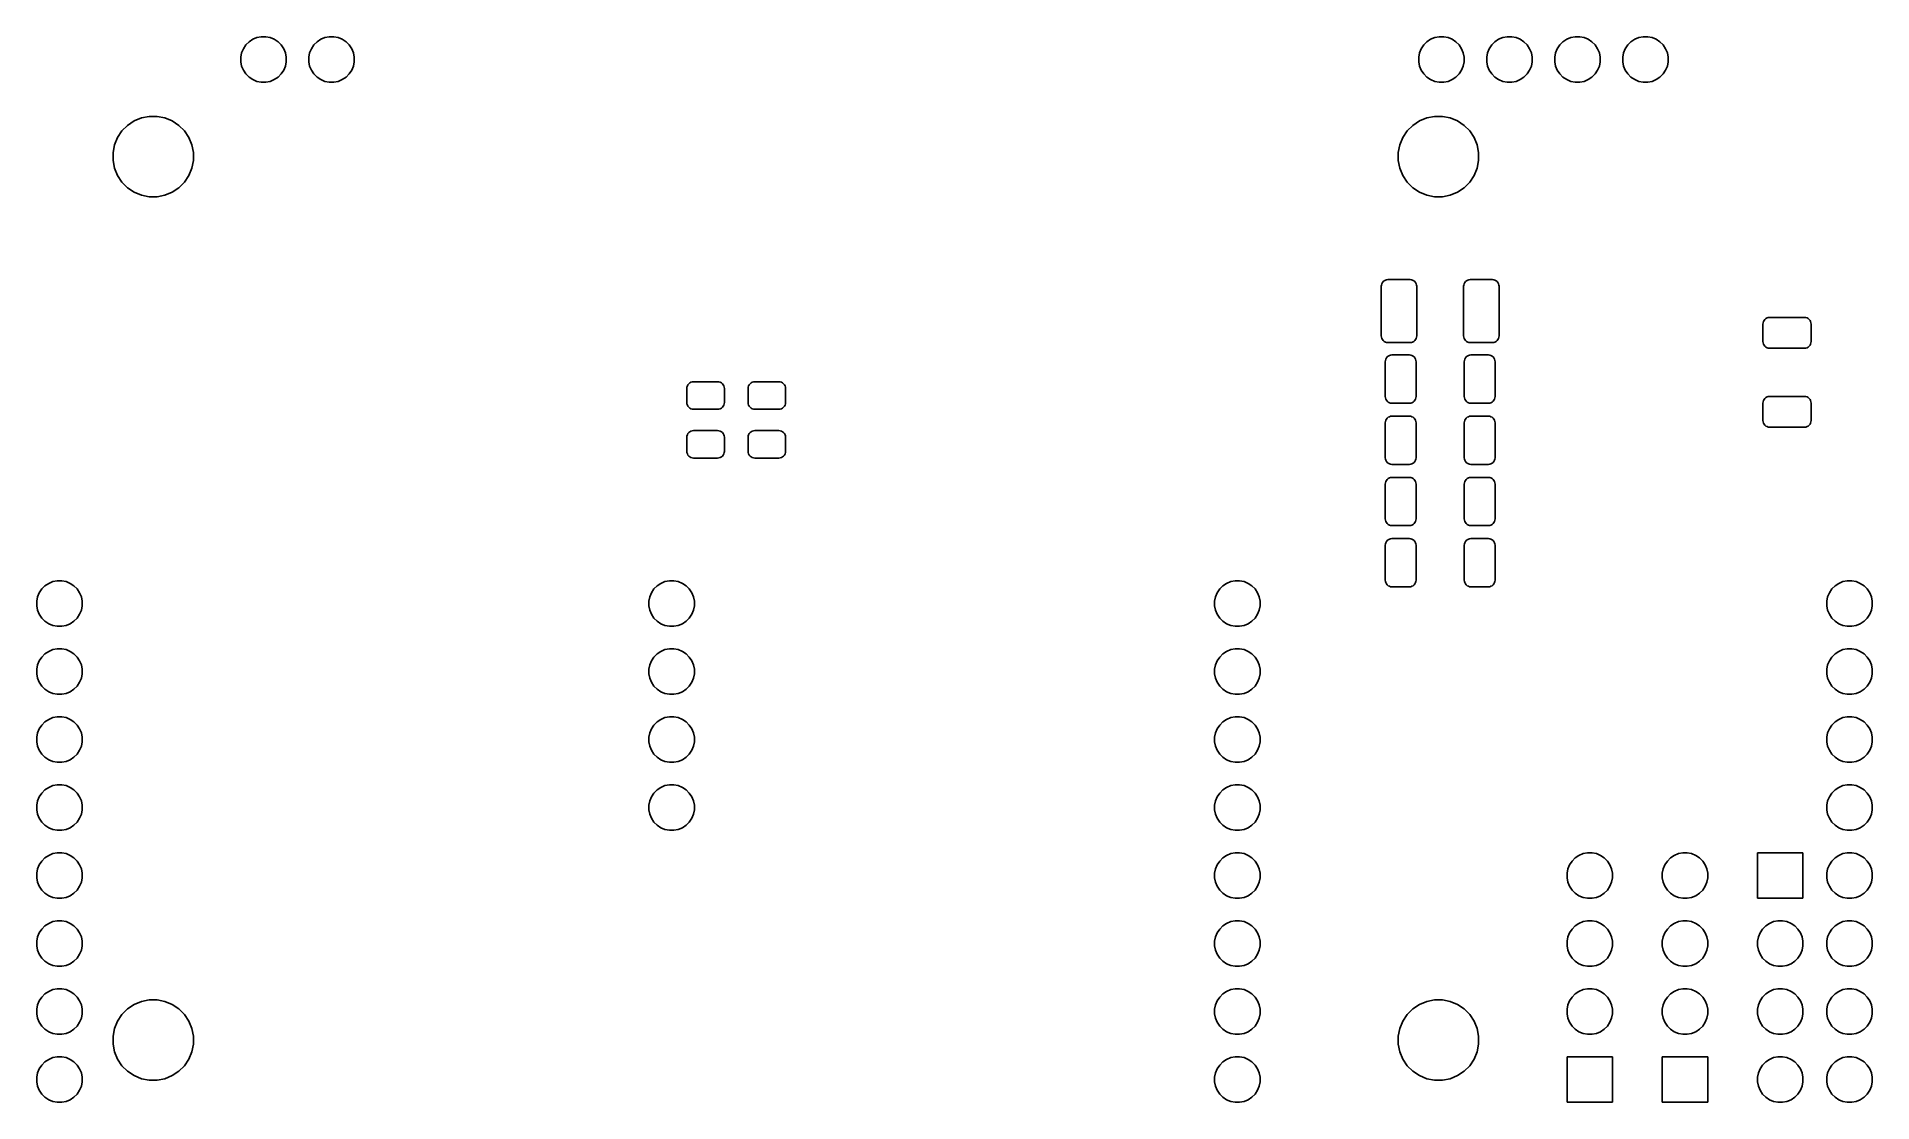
# Model space of a CAD drawing. Extents: x 86.8 to 155.3, y -69.4 to -29.6.
import ezdxf

# ---------------------------------------------------------------- set-up
doc = ezdxf.new("R2010")
doc.units = 0
doc.layers.add('BLACK', color=7, linetype='CONTINUOUS')

msp = doc.modelspace()

# ---------------------------------------------------------------- linework, layer by layer
at = {"layer": 'BLACK', "linetype": 'CONTINUOUS'}
for p, q in [((94.4327, -30.2321), (94.4967, -30.0774)), ((94.4967, -30.0774), (94.5898, -29.9382)), ((94.5898, -29.9382), (94.7082, -29.8198)), ((94.7082, -29.8198), (94.8474, -29.7267)), ((94.8474, -29.7267), (95.0021, -29.6627)), ((95.0021, -29.6627), (95.1663, -29.63)), ((95.1663, -29.63), (95.3337, -29.63)), ((95.3337, -29.63), (95.4979, -29.6627)), ((95.4979, -29.6627), (95.6526, -29.7267)), ((95.6526, -29.7267), (95.7918, -29.8198)), ((95.7918, -29.8198), (95.9102, -29.9382)), ((95.9102, -29.9382), (96.0033, -30.0774)), ((96.0033, -30.0774), (96.0673, -30.2321)), ((96.9727, -30.2321), (97.0367, -30.0774)), ((97.0367, -30.0774), (97.1298, -29.9382)), ((97.1298, -29.9382), (97.2482, -29.8198)), ((97.2482, -29.8198), (97.3874, -29.7267)), ((97.3874, -29.7267), (97.5421, -29.6627)), ((97.5421, -29.6627), (97.7063, -29.63)), ((97.7063, -29.63), (97.8737, -29.63)), ((97.8737, -29.63), (98.0379, -29.6627)), ((98.0379, -29.6627), (98.1926, -29.7267)), ((98.1926, -29.7267), (98.3318, -29.8198)), ((98.3318, -29.8198), (98.4502, -29.9382)), ((98.4502, -29.9382), (98.5433, -30.0774)), ((98.5433, -30.0774), (98.6073, -30.2321)), ((138.423, -30.2321), (138.487, -30.0774)), ((138.487, -30.0774), (138.58, -29.9382)), ((138.58, -29.9382), (138.698, -29.8198)), ((138.698, -29.8198), (138.837, -29.7267)), ((138.837, -29.7267), (138.992, -29.6627)), ((138.992, -29.6627), (139.156, -29.63)), ((139.156, -29.63), (139.324, -29.63)), ((139.324, -29.63), (139.488, -29.6627)), ((139.488, -29.6627), (139.643, -29.7267)), ((139.643, -29.7267), (139.782, -29.8198)), ((139.782, -29.8198), (139.9, -29.9382)), ((139.9, -29.9382), (139.993, -30.0774)), ((139.993, -30.0774), (140.057, -30.2321)), ((140.963, -30.2321), (141.027, -30.0774)), ((141.027, -30.0774), (141.12, -29.9382)), ((141.12, -29.9382), (141.238, -29.8198)), ((141.238, -29.8198), (141.377, -29.7267)), ((141.377, -29.7267), (141.532, -29.6627)), ((141.532, -29.6627), (141.696, -29.63)), ((141.696, -29.63), (141.864, -29.63)), ((141.864, -29.63), (142.028, -29.6627)), ((142.028, -29.6627), (142.183, -29.7267)), ((142.183, -29.7267), (142.322, -29.8198)), ((142.322, -29.8198), (142.44, -29.9382)), ((142.44, -29.9382), (142.533, -30.0774)), ((142.533, -30.0774), (142.597, -30.2321)), ((143.503, -30.2321), (143.567, -30.0774)), ((143.567, -30.0774), (143.66, -29.9382)), ((143.66, -29.9382), (143.778, -29.8198)), ((143.778, -29.8198), (143.917, -29.7267)), ((143.917, -29.7267), (144.072, -29.6627)), ((144.072, -29.6627), (144.236, -29.63)), ((144.236, -29.63), (144.404, -29.63)), ((144.404, -29.63), (144.568, -29.6627)), ((144.568, -29.6627), (144.723, -29.7267)), ((144.723, -29.7267), (144.862, -29.8198)), ((144.862, -29.8198), (144.98, -29.9382)), ((144.98, -29.9382), (145.073, -30.0774)), ((145.073, -30.0774), (145.137, -30.2321)), ((146.043, -30.2321), (146.107, -30.0774)), ((146.107, -30.0774), (146.2, -29.9382)), ((146.2, -29.9382), (146.318, -29.8198)), ((146.318, -29.8198), (146.457, -29.7267)), ((146.457, -29.7267), (146.612, -29.6627)), ((146.612, -29.6627), (146.776, -29.63)), ((146.776, -29.63), (146.944, -29.63)), ((146.944, -29.63), (147.108, -29.6627)), ((147.108, -29.6627), (147.263, -29.7267)), ((147.263, -29.7267), (147.402, -29.8198)), ((147.402, -29.8198), (147.52, -29.9382)), ((147.52, -29.9382), (147.613, -30.0774)), ((147.613, -30.0774), (147.677, -30.2321)), ((94.4, -30.3963), (94.4327, -30.2321)), ((94.4, -30.5637), (94.4, -30.3963)), ((94.4327, -30.7279), (94.4, -30.5637)), ((94.4967, -30.8826), (94.4327, -30.7279)), ((96.0673, -30.7279), (96.0033, -30.8826)), ((96.0673, -30.2321), (96.1, -30.3963)), ((96.1, -30.5637), (96.0673, -30.7279)), ((96.1, -30.3963), (96.1, -30.5637)), ((96.94, -30.3963), (96.9727, -30.2321)), ((96.94, -30.5637), (96.94, -30.3963)), ((96.9727, -30.7279), (96.94, -30.5637)), ((97.0367, -30.8826), (96.9727, -30.7279)), ((98.6073, -30.7279), (98.5433, -30.8826)), ((98.6073, -30.2321), (98.64, -30.3963)), ((98.64, -30.5637), (98.6073, -30.7279)), ((98.64, -30.3963), (98.64, -30.5637)), ((138.39, -30.3963), (138.423, -30.2321)), ((138.39, -30.5637), (138.39, -30.3963)), ((138.423, -30.7279), (138.39, -30.5637)), ((138.487, -30.8826), (138.423, -30.7279)), ((140.057, -30.7279), (139.993, -30.8826)), ((140.057, -30.2321), (140.09, -30.3963)), ((140.09, -30.5637), (140.057, -30.7279)), ((140.09, -30.3963), (140.09, -30.5637)), ((140.93, -30.3963), (140.963, -30.2321)), ((140.93, -30.5637), (140.93, -30.3963)), ((140.963, -30.7279), (140.93, -30.5637)), ((141.027, -30.8826), (140.963, -30.7279)), ((142.597, -30.7279), (142.533, -30.8826)), ((142.597, -30.2321), (142.63, -30.3963)), ((142.63, -30.5637), (142.597, -30.7279)), ((142.63, -30.3963), (142.63, -30.5637)), ((143.47, -30.3963), (143.503, -30.2321)), ((143.47, -30.5637), (143.47, -30.3963)), ((143.503, -30.7279), (143.47, -30.5637)), ((143.567, -30.8826), (143.503, -30.7279)), ((145.137, -30.7279), (145.073, -30.8826)), ((145.137, -30.2321), (145.17, -30.3963)), ((145.17, -30.5637), (145.137, -30.7279)), ((145.17, -30.3963), (145.17, -30.5637)), ((146.01, -30.3963), (146.043, -30.2321)), ((146.01, -30.5637), (146.01, -30.3963)), ((146.043, -30.7279), (146.01, -30.5637)), ((146.107, -30.8826), (146.043, -30.7279)), ((147.677, -30.7279), (147.613, -30.8826)), ((147.677, -30.2321), (147.71, -30.3963)), ((147.71, -30.5637), (147.677, -30.7279)), ((147.71, -30.3963), (147.71, -30.5637)), ((94.5898, -31.0218), (94.4967, -30.8826)), ((94.7082, -31.1402), (94.5898, -31.0218)), ((94.8474, -31.2333), (94.7082, -31.1402)), ((95.0021, -31.2973), (94.8474, -31.2333)), ((95.1663, -31.33), (95.0021, -31.2973)), ((95.3337, -31.33), (95.1663, -31.33)), ((95.4979, -31.2973), (95.3337, -31.33)), ((95.6526, -31.2333), (95.4979, -31.2973)), ((95.7918, -31.1402), (95.6526, -31.2333)), ((95.9102, -31.0218), (95.7918, -31.1402)), ((96.0033, -30.8826), (95.9102, -31.0218)), ((97.1298, -31.0218), (97.0367, -30.8826)), ((97.2482, -31.1402), (97.1298, -31.0218)), ((97.3874, -31.2333), (97.2482, -31.1402)), ((97.5421, -31.2973), (97.3874, -31.2333)), ((97.7063, -31.33), (97.5421, -31.2973)), ((97.8737, -31.33), (97.7063, -31.33)), ((98.0379, -31.2973), (97.8737, -31.33)), ((98.1926, -31.2333), (98.0379, -31.2973)), ((98.3318, -31.1402), (98.1926, -31.2333)), ((98.4502, -31.0218), (98.3318, -31.1402)), ((98.5433, -30.8826), (98.4502, -31.0218)), ((138.58, -31.0218), (138.487, -30.8826)), ((138.698, -31.1402), (138.58, -31.0218)), ((138.837, -31.2333), (138.698, -31.1402)), ((138.992, -31.2973), (138.837, -31.2333)), ((139.156, -31.33), (138.992, -31.2973)), ((139.324, -31.33), (139.156, -31.33)), ((139.488, -31.2973), (139.324, -31.33)), ((139.643, -31.2333), (139.488, -31.2973)), ((139.782, -31.1402), (139.643, -31.2333)), ((139.9, -31.0218), (139.782, -31.1402)), ((139.993, -30.8826), (139.9, -31.0218)), ((141.12, -31.0218), (141.027, -30.8826)), ((141.238, -31.1402), (141.12, -31.0218)), ((141.377, -31.2333), (141.238, -31.1402)), ((141.532, -31.2973), (141.377, -31.2333)), ((141.696, -31.33), (141.532, -31.2973)), ((141.864, -31.33), (141.696, -31.33)), ((142.028, -31.2973), (141.864, -31.33)), ((142.183, -31.2333), (142.028, -31.2973)), ((142.322, -31.1402), (142.183, -31.2333)), ((142.44, -31.0218), (142.322, -31.1402)), ((142.533, -30.8826), (142.44, -31.0218)), ((143.66, -31.0218), (143.567, -30.8826)), ((143.778, -31.1402), (143.66, -31.0218)), ((143.917, -31.2333), (143.778, -31.1402)), ((144.072, -31.2973), (143.917, -31.2333)), ((144.236, -31.33), (144.072, -31.2973)), ((144.404, -31.33), (144.236, -31.33)), ((144.568, -31.2973), (144.404, -31.33)), ((144.723, -31.2333), (144.568, -31.2973)), ((144.862, -31.1402), (144.723, -31.2333)), ((144.98, -31.0218), (144.862, -31.1402)), ((145.073, -30.8826), (144.98, -31.0218)), ((146.2, -31.0218), (146.107, -30.8826)), ((146.318, -31.1402), (146.2, -31.0218)), ((146.457, -31.2333), (146.318, -31.1402)), ((146.612, -31.2973), (146.457, -31.2333)), ((146.776, -31.33), (146.612, -31.2973)), ((146.944, -31.33), (146.776, -31.33)), ((147.108, -31.2973), (146.944, -31.33)), ((147.263, -31.2333), (147.108, -31.2973)), ((147.402, -31.1402), (147.263, -31.2333)), ((147.52, -31.0218), (147.402, -31.1402)), ((147.613, -30.8826), (147.52, -31.0218)), ((90.1738, -32.9409), (90.4195, -32.7767)), ((90.4195, -32.7767), (90.6925, -32.6636)), ((90.6925, -32.6636), (90.9823, -32.606)), ((90.9823, -32.606), (91.2777, -32.606)), ((91.2777, -32.606), (91.5675, -32.6636)), ((91.5675, -32.6636), (91.8405, -32.7767)), ((91.8405, -32.7767), (92.0862, -32.9409)), ((138.174, -32.9409), (138.419, -32.7767)), ((138.419, -32.7767), (138.692, -32.6636)), ((138.692, -32.6636), (138.982, -32.606)), ((138.982, -32.606), (139.278, -32.606)), ((139.278, -32.606), (139.568, -32.6636)), ((139.568, -32.6636), (139.841, -32.7767)), ((139.841, -32.7767), (140.086, -32.9409)), ((89.6876, -33.6685), (89.8007, -33.3955)), ((89.8007, -33.3955), (89.9649, -33.1498)), ((89.9649, -33.1498), (90.1738, -32.9409)), ((92.0862, -32.9409), (92.2951, -33.1498)), ((92.2951, -33.1498), (92.4593, -33.3955)), ((92.4593, -33.3955), (92.5724, -33.6685)), ((137.688, -33.6685), (137.801, -33.3955)), ((137.801, -33.3955), (137.965, -33.1498)), ((137.965, -33.1498), (138.174, -32.9409)), ((140.086, -32.9409), (140.295, -33.1498)), ((140.295, -33.1498), (140.459, -33.3955)), ((140.459, -33.3955), (140.572, -33.6685)), ((89.63, -33.9583), (89.6876, -33.6685)), ((89.63, -34.2537), (89.63, -33.9583)), ((89.6876, -34.5435), (89.63, -34.2537)), ((92.5724, -33.6685), (92.63, -33.9583)), ((92.63, -34.2537), (92.5724, -34.5435)), ((92.63, -33.9583), (92.63, -34.2537)), ((137.63, -33.9583), (137.688, -33.6685)), ((137.63, -34.2537), (137.63, -33.9583)), ((137.688, -34.5435), (137.63, -34.2537)), ((140.572, -33.6685), (140.63, -33.9583)), ((140.63, -34.2537), (140.572, -34.5435)), ((140.63, -33.9583), (140.63, -34.2537)), ((89.8007, -34.8165), (89.6876, -34.5435)), ((89.9649, -35.0622), (89.8007, -34.8165)), ((92.4593, -34.8165), (92.2951, -35.0622)), ((92.5724, -34.5435), (92.4593, -34.8165)), ((137.801, -34.8165), (137.688, -34.5435)), ((137.965, -35.0622), (137.801, -34.8165)), ((140.459, -34.8165), (140.295, -35.0622)), ((140.572, -34.5435), (140.459, -34.8165)), ((90.1738, -35.2711), (89.9649, -35.0622)), ((90.4195, -35.4353), (90.1738, -35.2711)), ((90.6925, -35.5484), (90.4195, -35.4353)), ((90.9823, -35.606), (90.6925, -35.5484)), ((91.2777, -35.606), (90.9823, -35.606)), ((91.5675, -35.5484), (91.2777, -35.606)), ((91.8405, -35.4353), (91.5675, -35.5484)), ((92.0862, -35.2711), (91.8405, -35.4353)), ((92.2951, -35.0622), (92.0862, -35.2711)), ((138.174, -35.2711), (137.965, -35.0622)), ((138.419, -35.4353), (138.174, -35.2711)), ((138.692, -35.5484), (138.419, -35.4353)), ((138.982, -35.606), (138.692, -35.5484)), ((139.278, -35.606), (138.982, -35.606)), ((139.568, -35.5484), (139.278, -35.606)), ((139.841, -35.4353), (139.568, -35.5484)), ((140.086, -35.2711), (139.841, -35.4353)), ((140.295, -35.0622), (140.086, -35.2711)), ((136.992, -38.953), (136.997, -38.9042)), ((136.992, -40.803), (136.992, -38.953)), ((136.997, -38.9042), (137.011, -38.8573)), ((137.011, -38.8573), (137.034, -38.8141)), ((137.034, -38.8141), (137.065, -38.7762)), ((137.065, -38.7762), (137.103, -38.7451)), ((137.103, -38.7451), (137.146, -38.722)), ((137.146, -38.722), (137.193, -38.7078)), ((137.193, -38.7078), (137.242, -38.703)), ((137.242, -38.703), (138.067, -38.703)), ((138.067, -38.703), (138.116, -38.7078)), ((138.116, -38.7078), (138.163, -38.722)), ((138.163, -38.722), (138.206, -38.7451)), ((138.206, -38.7451), (138.244, -38.7762)), ((138.244, -38.7762), (138.275, -38.8141)), ((138.275, -38.8141), (138.298, -38.8573)), ((138.298, -38.8573), (138.312, -38.9042)), ((138.312, -38.9042), (138.317, -38.953)), ((138.317, -38.953), (138.317, -40.803)), ((140.067, -38.953), (140.072, -38.9042)), ((140.067, -40.803), (140.067, -38.953)), ((140.072, -38.9042), (140.086, -38.8573)), ((140.086, -38.8573), (140.109, -38.8141)), ((140.109, -38.8141), (140.14, -38.7762)), ((140.14, -38.7762), (140.178, -38.7451)), ((140.178, -38.7451), (140.221, -38.722)), ((140.221, -38.722), (140.268, -38.7078)), ((140.268, -38.7078), (140.317, -38.703)), ((140.317, -38.703), (141.142, -38.703)), ((141.142, -38.703), (141.191, -38.7078)), ((141.191, -38.7078), (141.238, -38.722)), ((141.238, -38.722), (141.281, -38.7451)), ((141.281, -38.7451), (141.319, -38.7762)), ((141.319, -38.7762), (141.35, -38.8141)), ((141.35, -38.8141), (141.373, -38.8573)), ((141.373, -38.8573), (141.387, -38.9042)), ((141.387, -38.9042), (141.392, -38.953)), ((141.392, -38.953), (141.392, -40.803)), ((151.246, -40.364), (151.251, -40.3152)), ((151.246, -41.014), (151.246, -40.364)), ((151.251, -40.3152), (151.265, -40.2683)), ((151.265, -40.2683), (151.288, -40.2251)), ((151.288, -40.2251), (151.319, -40.1872)), ((151.319, -40.1872), (151.357, -40.1561)), ((151.357, -40.1561), (151.4, -40.133)), ((151.4, -40.133), (151.447, -40.1188)), ((151.447, -40.1188), (151.496, -40.114)), ((151.496, -40.114), (152.796, -40.114)), ((152.796, -40.114), (152.845, -40.1188)), ((152.845, -40.1188), (152.892, -40.133)), ((152.892, -40.133), (152.935, -40.1561)), ((152.935, -40.1561), (152.973, -40.1872)), ((152.973, -40.1872), (153.004, -40.2251)), ((153.004, -40.2251), (153.027, -40.2683)), ((153.027, -40.2683), (153.041, -40.3152)), ((153.041, -40.3152), (153.046, -40.364)), ((153.046, -40.364), (153.046, -41.014)), ((136.997, -40.8518), (136.992, -40.803)), ((137.011, -40.8987), (136.997, -40.8518)), ((137.034, -40.9419), (137.011, -40.8987)), ((137.065, -40.9798), (137.034, -40.9419)), ((137.103, -41.0109), (137.065, -40.9798)), ((137.146, -41.034), (137.103, -41.0109)), ((137.193, -41.0482), (137.146, -41.034)), ((137.242, -41.053), (137.193, -41.0482)), ((138.067, -41.053), (137.242, -41.053)), ((138.116, -41.0482), (138.067, -41.053)), ((138.163, -41.034), (138.116, -41.0482)), ((138.206, -41.0109), (138.163, -41.034)), ((138.244, -40.9798), (138.206, -41.0109)), ((138.275, -40.9419), (138.244, -40.9798)), ((138.298, -40.8987), (138.275, -40.9419)), ((138.312, -40.8518), (138.298, -40.8987)), ((138.317, -40.803), (138.312, -40.8518)), ((140.072, -40.8518), (140.067, -40.803)), ((140.086, -40.8987), (140.072, -40.8518)), ((140.109, -40.9419), (140.086, -40.8987)), ((140.14, -40.9798), (140.109, -40.9419)), ((140.178, -41.0109), (140.14, -40.9798)), ((140.221, -41.034), (140.178, -41.0109)), ((140.268, -41.0482), (140.221, -41.034)), ((140.317, -41.053), (140.268, -41.0482)), ((141.142, -41.053), (140.317, -41.053)), ((141.191, -41.0482), (141.142, -41.053)), ((141.238, -41.034), (141.191, -41.0482)), ((141.281, -41.0109), (141.238, -41.034)), ((141.319, -40.9798), (141.281, -41.0109)), ((141.35, -40.9419), (141.319, -40.9798)), ((141.373, -40.8987), (141.35, -40.9419)), ((141.387, -40.8518), (141.373, -40.8987)), ((141.392, -40.803), (141.387, -40.8518)), ((151.251, -41.0628), (151.246, -41.014)), ((151.265, -41.1097), (151.251, -41.0628)), ((151.288, -41.1529), (151.265, -41.1097)), ((153.027, -41.1097), (153.004, -41.1529)), ((153.041, -41.0628), (153.027, -41.1097)), ((153.046, -41.014), (153.041, -41.0628)), ((137.142, -41.768), (137.147, -41.7192)), ((137.142, -43.068), (137.142, -41.768)), ((137.147, -41.7192), (137.161, -41.6723)), ((137.161, -41.6723), (137.184, -41.6291)), ((137.184, -41.6291), (137.215, -41.5912)), ((137.215, -41.5912), (137.253, -41.5601)), ((137.253, -41.5601), (137.296, -41.537)), ((137.296, -41.537), (137.343, -41.5228)), ((137.343, -41.5228), (137.392, -41.518)), ((137.392, -41.518), (138.042, -41.518)), ((138.042, -41.518), (138.091, -41.5228)), ((138.091, -41.5228), (138.138, -41.537)), ((138.138, -41.537), (138.181, -41.5601)), ((138.181, -41.5601), (138.219, -41.5912)), ((138.219, -41.5912), (138.25, -41.6291)), ((138.25, -41.6291), (138.273, -41.6723)), ((138.273, -41.6723), (138.287, -41.7192)), ((138.287, -41.7192), (138.292, -41.768)), ((138.292, -41.768), (138.292, -43.068)), ((140.092, -41.768), (140.097, -41.7192)), ((140.092, -43.068), (140.092, -41.768)), ((140.097, -41.7192), (140.111, -41.6723)), ((140.111, -41.6723), (140.134, -41.6291)), ((140.134, -41.6291), (140.165, -41.5912)), ((140.165, -41.5912), (140.203, -41.5601)), ((140.203, -41.5601), (140.246, -41.537)), ((140.246, -41.537), (140.293, -41.5228)), ((140.293, -41.5228), (140.342, -41.518)), ((140.342, -41.518), (140.992, -41.518)), ((140.992, -41.518), (141.041, -41.5228)), ((141.041, -41.5228), (141.088, -41.537)), ((141.088, -41.537), (141.131, -41.5601)), ((141.131, -41.5601), (141.169, -41.5912)), ((141.169, -41.5912), (141.2, -41.6291)), ((141.2, -41.6291), (141.223, -41.6723)), ((141.223, -41.6723), (141.237, -41.7192)), ((141.237, -41.7192), (141.242, -41.768)), ((141.242, -41.768), (141.242, -43.068)), ((151.319, -41.1908), (151.288, -41.1529)), ((151.357, -41.2219), (151.319, -41.1908)), ((151.4, -41.245), (151.357, -41.2219)), ((151.447, -41.2592), (151.4, -41.245)), ((151.496, -41.264), (151.447, -41.2592)), ((152.796, -41.264), (151.496, -41.264)), ((152.845, -41.2592), (152.796, -41.264)), ((152.892, -41.245), (152.845, -41.2592)), ((152.935, -41.2219), (152.892, -41.245)), ((152.973, -41.1908), (152.935, -41.2219)), ((153.004, -41.1529), (152.973, -41.1908)), ((111.06, -42.767), (111.065, -42.7182)), ((111.06, -43.292), (111.06, -42.767)), ((111.065, -42.7182), (111.079, -42.6713)), ((111.079, -42.6713), (111.102, -42.6281)), ((111.102, -42.6281), (111.133, -42.5902)), ((111.133, -42.5902), (111.171, -42.5591)), ((111.171, -42.5591), (111.214, -42.536)), ((111.214, -42.536), (111.261, -42.5218)), ((111.261, -42.5218), (111.31, -42.517)), ((111.31, -42.517), (112.21, -42.517)), ((112.21, -42.517), (112.259, -42.5218)), ((112.259, -42.5218), (112.306, -42.536)), ((112.306, -42.536), (112.349, -42.5591)), ((112.349, -42.5591), (112.387, -42.5902)), ((112.387, -42.5902), (112.418, -42.6281)), ((112.418, -42.6281), (112.441, -42.6713)), ((112.441, -42.6713), (112.455, -42.7182)), ((112.455, -42.7182), (112.46, -42.767)), ((112.46, -42.767), (112.46, -43.292)), ((113.346, -42.767), (113.351, -42.7182)), ((113.346, -43.292), (113.346, -42.767)), ((113.351, -42.7182), (113.365, -42.6713)), ((113.365, -42.6713), (113.388, -42.6281)), ((113.388, -42.6281), (113.419, -42.5902)), ((113.419, -42.5902), (113.457, -42.5591)), ((113.457, -42.5591), (113.5, -42.536)), ((113.5, -42.536), (113.547, -42.5218)), ((113.547, -42.5218), (113.596, -42.517)), ((113.596, -42.517), (114.496, -42.517)), ((114.496, -42.517), (114.545, -42.5218)), ((114.545, -42.5218), (114.592, -42.536)), ((114.592, -42.536), (114.635, -42.5591)), ((114.635, -42.5591), (114.673, -42.5902)), ((114.673, -42.5902), (114.704, -42.6281)), ((114.704, -42.6281), (114.727, -42.6713)), ((114.727, -42.6713), (114.741, -42.7182)), ((114.741, -42.7182), (114.746, -42.767)), ((114.746, -42.767), (114.746, -43.292)), ((137.147, -43.1168), (137.142, -43.068)), ((137.161, -43.1637), (137.147, -43.1168)), ((137.184, -43.2069), (137.161, -43.1637)), ((138.273, -43.1637), (138.25, -43.2069)), ((138.287, -43.1168), (138.273, -43.1637)), ((138.292, -43.068), (138.287, -43.1168)), ((140.097, -43.1168), (140.092, -43.068)), ((140.111, -43.1637), (140.097, -43.1168)), ((140.134, -43.2069), (140.111, -43.1637)), ((141.223, -43.1637), (141.2, -43.2069)), ((141.237, -43.1168), (141.223, -43.1637)), ((141.242, -43.068), (141.237, -43.1168)), ((151.265, -43.2183), (151.288, -43.1751)), ((151.288, -43.1751), (151.319, -43.1372)), ((151.319, -43.1372), (151.357, -43.1061)), ((151.357, -43.1061), (151.4, -43.083)), ((151.4, -43.083), (151.447, -43.0688)), ((151.447, -43.0688), (151.496, -43.064)), ((151.496, -43.064), (152.796, -43.064)), ((152.796, -43.064), (152.845, -43.0688)), ((152.845, -43.0688), (152.892, -43.083)), ((152.892, -43.083), (152.935, -43.1061)), ((152.935, -43.1061), (152.973, -43.1372)), ((152.973, -43.1372), (153.004, -43.1751)), ((153.004, -43.1751), (153.027, -43.2183)), ((111.065, -43.3408), (111.06, -43.292)), ((111.079, -43.3877), (111.065, -43.3408)), ((111.102, -43.4309), (111.079, -43.3877)), ((111.133, -43.4688), (111.102, -43.4309)), ((111.171, -43.4999), (111.133, -43.4688)), ((111.214, -43.523), (111.171, -43.4999)), ((111.261, -43.5372), (111.214, -43.523)), ((111.31, -43.542), (111.261, -43.5372)), ((112.21, -43.542), (111.31, -43.542)), ((112.259, -43.5372), (112.21, -43.542)), ((112.306, -43.523), (112.259, -43.5372)), ((112.349, -43.4999), (112.306, -43.523)), ((112.387, -43.4688), (112.349, -43.4999)), ((112.418, -43.4309), (112.387, -43.4688)), ((112.441, -43.3877), (112.418, -43.4309)), ((112.455, -43.3408), (112.441, -43.3877)), ((112.46, -43.292), (112.455, -43.3408)), ((113.351, -43.3408), (113.346, -43.292)), ((113.365, -43.3877), (113.351, -43.3408)), ((113.388, -43.4309), (113.365, -43.3877)), ((113.419, -43.4688), (113.388, -43.4309)), ((113.457, -43.4999), (113.419, -43.4688)), ((113.5, -43.523), (113.457, -43.4999)), ((113.547, -43.5372), (113.5, -43.523)), ((113.596, -43.542), (113.547, -43.5372)), ((114.496, -43.542), (113.596, -43.542)), ((114.545, -43.5372), (114.496, -43.542)), ((114.592, -43.523), (114.545, -43.5372)), ((114.635, -43.4999), (114.592, -43.523)), ((114.673, -43.4688), (114.635, -43.4999)), ((114.704, -43.4309), (114.673, -43.4688)), ((114.727, -43.3877), (114.704, -43.4309)), ((114.741, -43.3408), (114.727, -43.3877)), ((114.746, -43.292), (114.741, -43.3408)), ((137.215, -43.2448), (137.184, -43.2069)), ((137.253, -43.2759), (137.215, -43.2448)), ((137.215, -43.8772), (137.253, -43.8461)), ((137.296, -43.299), (137.253, -43.2759)), ((137.253, -43.8461), (137.296, -43.823)), ((137.343, -43.3132), (137.296, -43.299)), ((137.296, -43.823), (137.343, -43.8088)), ((137.392, -43.318), (137.343, -43.3132)), ((137.343, -43.8088), (137.392, -43.804)), ((138.042, -43.318), (137.392, -43.318)), ((137.392, -43.804), (138.042, -43.804)), ((138.091, -43.3132), (138.042, -43.318)), ((138.042, -43.804), (138.091, -43.8088)), ((138.138, -43.299), (138.091, -43.3132)), ((138.091, -43.8088), (138.138, -43.823)), ((138.181, -43.2759), (138.138, -43.299)), ((138.138, -43.823), (138.181, -43.8461)), ((138.219, -43.2448), (138.181, -43.2759)), ((138.181, -43.8461), (138.219, -43.8772)), ((138.25, -43.2069), (138.219, -43.2448)), ((140.165, -43.2448), (140.134, -43.2069)), ((140.203, -43.2759), (140.165, -43.2448)), ((140.165, -43.8772), (140.203, -43.8461)), ((140.246, -43.299), (140.203, -43.2759)), ((140.203, -43.8461), (140.246, -43.823)), ((140.293, -43.3132), (140.246, -43.299)), ((140.246, -43.823), (140.293, -43.8088)), ((140.342, -43.318), (140.293, -43.3132)), ((140.293, -43.8088), (140.342, -43.804)), ((140.992, -43.318), (140.342, -43.318)), ((140.342, -43.804), (140.992, -43.804)), ((141.041, -43.3132), (140.992, -43.318)), ((140.992, -43.804), (141.041, -43.8088)), ((141.088, -43.299), (141.041, -43.3132)), ((141.041, -43.8088), (141.088, -43.823)), ((141.131, -43.2759), (141.088, -43.299)), ((141.088, -43.823), (141.131, -43.8461)), ((141.169, -43.2448), (141.131, -43.2759)), ((141.131, -43.8461), (141.169, -43.8772)), ((141.2, -43.2069), (141.169, -43.2448)), ((151.246, -43.314), (151.251, -43.2652)), ((151.246, -43.964), (151.246, -43.314)), ((151.251, -43.2652), (151.265, -43.2183)), ((153.027, -43.2183), (153.041, -43.2652)), ((153.041, -43.2652), (153.046, -43.314)), ((153.046, -43.314), (153.046, -43.964)), ((111.06, -44.592), (111.065, -44.5432)), ((111.065, -44.5432), (111.079, -44.4963)), ((111.079, -44.4963), (111.102, -44.4531)), ((111.102, -44.4531), (111.133, -44.4152)), ((111.133, -44.4152), (111.171, -44.3841)), ((111.171, -44.3841), (111.214, -44.361)), ((111.214, -44.361), (111.261, -44.3468)), ((111.261, -44.3468), (111.31, -44.342)), ((111.31, -44.342), (112.21, -44.342)), ((112.21, -44.342), (112.259, -44.3468)), ((112.259, -44.3468), (112.306, -44.361)), ((112.306, -44.361), (112.349, -44.3841)), ((112.349, -44.3841), (112.387, -44.4152)), ((112.387, -44.4152), (112.418, -44.4531)), ((112.418, -44.4531), (112.441, -44.4963)), ((112.441, -44.4963), (112.455, -44.5432)), ((112.455, -44.5432), (112.46, -44.592)), ((113.346, -44.592), (113.351, -44.5432)), ((113.351, -44.5432), (113.365, -44.4963)), ((113.365, -44.4963), (113.388, -44.4531)), ((113.388, -44.4531), (113.419, -44.4152)), ((113.419, -44.4152), (113.457, -44.3841)), ((113.457, -44.3841), (113.5, -44.361)), ((113.5, -44.361), (113.547, -44.3468)), ((113.547, -44.3468), (113.596, -44.342)), ((113.596, -44.342), (114.496, -44.342)), ((114.496, -44.342), (114.545, -44.3468)), ((114.545, -44.3468), (114.592, -44.361)), ((114.592, -44.361), (114.635, -44.3841)), ((114.635, -44.3841), (114.673, -44.4152)), ((114.673, -44.4152), (114.704, -44.4531)), ((114.704, -44.4531), (114.727, -44.4963)), ((114.727, -44.4963), (114.741, -44.5432)), ((114.741, -44.5432), (114.746, -44.592)), ((137.142, -44.054), (137.147, -44.0052)), ((137.142, -45.354), (137.142, -44.054)), ((137.147, -44.0052), (137.161, -43.9583)), ((137.161, -43.9583), (137.184, -43.9151)), ((137.184, -43.9151), (137.215, -43.8772)), ((138.219, -43.8772), (138.25, -43.9151)), ((138.25, -43.9151), (138.273, -43.9583)), ((138.273, -43.9583), (138.287, -44.0052)), ((138.287, -44.0052), (138.292, -44.054)), ((138.292, -44.054), (138.292, -45.354)), ((140.092, -44.054), (140.097, -44.0052)), ((140.092, -45.354), (140.092, -44.054)), ((140.097, -44.0052), (140.111, -43.9583)), ((140.111, -43.9583), (140.134, -43.9151)), ((140.134, -43.9151), (140.165, -43.8772)), ((141.169, -43.8772), (141.2, -43.9151)), ((141.2, -43.9151), (141.223, -43.9583)), ((141.223, -43.9583), (141.237, -44.0052)), ((141.237, -44.0052), (141.242, -44.054)), ((141.242, -44.054), (141.242, -45.354)), ((151.251, -44.0128), (151.246, -43.964)), ((151.265, -44.0597), (151.251, -44.0128)), ((151.288, -44.1029), (151.265, -44.0597)), ((151.319, -44.1408), (151.288, -44.1029)), ((151.357, -44.1719), (151.319, -44.1408)), ((151.4, -44.195), (151.357, -44.1719)), ((151.447, -44.2092), (151.4, -44.195)), ((151.496, -44.214), (151.447, -44.2092)), ((152.796, -44.214), (151.496, -44.214)), ((152.845, -44.2092), (152.796, -44.214)), ((152.892, -44.195), (152.845, -44.2092)), ((152.935, -44.1719), (152.892, -44.195)), ((152.973, -44.1408), (152.935, -44.1719)), ((153.004, -44.1029), (152.973, -44.1408)), ((153.027, -44.0597), (153.004, -44.1029)), ((153.041, -44.0128), (153.027, -44.0597)), ((153.046, -43.964), (153.041, -44.0128)), ((111.06, -45.117), (111.06, -44.592)), ((111.065, -45.1658), (111.06, -45.117)), ((111.079, -45.2127), (111.065, -45.1658)), ((111.102, -45.2559), (111.079, -45.2127)), ((112.441, -45.2127), (112.418, -45.2559)), ((112.455, -45.1658), (112.441, -45.2127)), ((112.46, -45.117), (112.455, -45.1658)), ((112.46, -44.592), (112.46, -45.117)), ((113.346, -45.117), (113.346, -44.592)), ((113.351, -45.1658), (113.346, -45.117)), ((113.365, -45.2127), (113.351, -45.1658)), ((113.388, -45.2559), (113.365, -45.2127)), ((114.727, -45.2127), (114.704, -45.2559)), ((114.741, -45.1658), (114.727, -45.2127)), ((114.746, -45.117), (114.741, -45.1658)), ((114.746, -44.592), (114.746, -45.117)), ((111.133, -45.2938), (111.102, -45.2559)), ((111.171, -45.3249), (111.133, -45.2938)), ((111.214, -45.348), (111.171, -45.3249)), ((111.261, -45.3622), (111.214, -45.348)), ((111.31, -45.367), (111.261, -45.3622)), ((112.21, -45.367), (111.31, -45.367)), ((112.259, -45.3622), (112.21, -45.367)), ((112.306, -45.348), (112.259, -45.3622)), ((112.349, -45.3249), (112.306, -45.348)), ((112.387, -45.2938), (112.349, -45.3249)), ((112.418, -45.2559), (112.387, -45.2938)), ((113.419, -45.2938), (113.388, -45.2559)), ((113.457, -45.3249), (113.419, -45.2938)), ((113.5, -45.348), (113.457, -45.3249)), ((113.547, -45.3622), (113.5, -45.348)), ((113.596, -45.367), (113.547, -45.3622)), ((114.496, -45.367), (113.596, -45.367)), ((114.545, -45.3622), (114.496, -45.367)), ((114.592, -45.348), (114.545, -45.3622)), ((114.635, -45.3249), (114.592, -45.348)), ((114.673, -45.2938), (114.635, -45.3249)), ((114.704, -45.2559), (114.673, -45.2938)), ((137.147, -45.4028), (137.142, -45.354)), ((137.161, -45.4497), (137.147, -45.4028)), ((137.184, -45.4929), (137.161, -45.4497)), ((137.215, -45.5308), (137.184, -45.4929)), ((137.253, -45.5619), (137.215, -45.5308)), ((137.296, -45.585), (137.253, -45.5619)), ((137.343, -45.5992), (137.296, -45.585)), ((137.392, -45.604), (137.343, -45.5992)), ((138.042, -45.604), (137.392, -45.604)), ((138.091, -45.5992), (138.042, -45.604)), ((138.138, -45.585), (138.091, -45.5992)), ((138.181, -45.5619), (138.138, -45.585)), ((138.219, -45.5308), (138.181, -45.5619)), ((138.25, -45.4929), (138.219, -45.5308)), ((138.273, -45.4497), (138.25, -45.4929)), ((138.287, -45.4028), (138.273, -45.4497)), ((138.292, -45.354), (138.287, -45.4028)), ((140.097, -45.4028), (140.092, -45.354)), ((140.111, -45.4497), (140.097, -45.4028)), ((140.134, -45.4929), (140.111, -45.4497)), ((140.165, -45.5308), (140.134, -45.4929)), ((140.203, -45.5619), (140.165, -45.5308)), ((140.246, -45.585), (140.203, -45.5619)), ((140.293, -45.5992), (140.246, -45.585)), ((140.342, -45.604), (140.293, -45.5992)), ((140.992, -45.604), (140.342, -45.604)), ((141.041, -45.5992), (140.992, -45.604)), ((141.088, -45.585), (141.041, -45.5992)), ((141.131, -45.5619), (141.088, -45.585)), ((141.169, -45.5308), (141.131, -45.5619)), ((141.2, -45.4929), (141.169, -45.5308)), ((141.223, -45.4497), (141.2, -45.4929)), ((141.237, -45.4028), (141.223, -45.4497)), ((141.242, -45.354), (141.237, -45.4028)), ((137.142, -46.34), (137.147, -46.2912)), ((137.142, -47.64), (137.142, -46.34)), ((137.147, -46.2912), (137.161, -46.2443)), ((137.161, -46.2443), (137.184, -46.2011)), ((137.184, -46.2011), (137.215, -46.1632)), ((137.215, -46.1632), (137.253, -46.1321)), ((137.253, -46.1321), (137.296, -46.109)), ((137.296, -46.109), (137.343, -46.0948)), ((137.343, -46.0948), (137.392, -46.09)), ((137.392, -46.09), (138.042, -46.09)), ((138.042, -46.09), (138.091, -46.0948)), ((138.091, -46.0948), (138.138, -46.109)), ((138.138, -46.109), (138.181, -46.1321)), ((138.181, -46.1321), (138.219, -46.1632)), ((138.219, -46.1632), (138.25, -46.2011)), ((138.25, -46.2011), (138.273, -46.2443)), ((138.273, -46.2443), (138.287, -46.2912)), ((138.287, -46.2912), (138.292, -46.34)), ((138.292, -46.34), (138.292, -47.64)), ((140.092, -46.34), (140.097, -46.2912)), ((140.092, -47.64), (140.092, -46.34)), ((140.097, -46.2912), (140.111, -46.2443)), ((140.111, -46.2443), (140.134, -46.2011)), ((140.134, -46.2011), (140.165, -46.1632)), ((140.165, -46.1632), (140.203, -46.1321)), ((140.203, -46.1321), (140.246, -46.109)), ((140.246, -46.109), (140.293, -46.0948)), ((140.293, -46.0948), (140.342, -46.09)), ((140.342, -46.09), (140.992, -46.09)), ((140.992, -46.09), (141.041, -46.0948)), ((141.041, -46.0948), (141.088, -46.109)), ((141.088, -46.109), (141.131, -46.1321)), ((141.131, -46.1321), (141.169, -46.1632)), ((141.169, -46.1632), (141.2, -46.2011)), ((141.2, -46.2011), (141.223, -46.2443)), ((141.223, -46.2443), (141.237, -46.2912)), ((141.237, -46.2912), (141.242, -46.34)), ((141.242, -46.34), (141.242, -47.64)), ((137.147, -47.6888), (137.142, -47.64)), ((137.161, -47.7357), (137.147, -47.6888)), ((137.184, -47.7789), (137.161, -47.7357)), ((137.215, -47.8168), (137.184, -47.7789)), ((137.253, -47.8479), (137.215, -47.8168)), ((137.296, -47.871), (137.253, -47.8479)), ((137.343, -47.8852), (137.296, -47.871)), ((137.392, -47.89), (137.343, -47.8852)), ((138.042, -47.89), (137.392, -47.89)), ((138.091, -47.8852), (138.042, -47.89)), ((138.138, -47.871), (138.091, -47.8852)), ((138.181, -47.8479), (138.138, -47.871)), ((138.219, -47.8168), (138.181, -47.8479)), ((138.25, -47.7789), (138.219, -47.8168)), ((138.273, -47.7357), (138.25, -47.7789)), ((138.287, -47.6888), (138.273, -47.7357)), ((138.292, -47.64), (138.287, -47.6888)), ((140.097, -47.6888), (140.092, -47.64)), ((140.111, -47.7357), (140.097, -47.6888)), ((140.134, -47.7789), (140.111, -47.7357)), ((140.165, -47.8168), (140.134, -47.7789)), ((140.203, -47.8479), (140.165, -47.8168)), ((140.246, -47.871), (140.203, -47.8479)), ((140.293, -47.8852), (140.246, -47.871)), ((140.342, -47.89), (140.293, -47.8852)), ((140.992, -47.89), (140.342, -47.89)), ((141.041, -47.8852), (140.992, -47.89)), ((141.088, -47.871), (141.041, -47.8852)), ((141.131, -47.8479), (141.088, -47.871)), ((141.169, -47.8168), (141.131, -47.8479)), ((141.2, -47.7789), (141.169, -47.8168)), ((141.223, -47.7357), (141.2, -47.7789)), ((141.237, -47.6888), (141.223, -47.7357)), ((141.242, -47.64), (141.237, -47.6888)), ((137.142, -48.626), (137.147, -48.5772)), ((137.142, -49.926), (137.142, -48.626)), ((137.147, -48.5772), (137.161, -48.5303)), ((137.161, -48.5303), (137.184, -48.4871)), ((137.184, -48.4871), (137.215, -48.4492)), ((137.215, -48.4492), (137.253, -48.4181)), ((137.253, -48.4181), (137.296, -48.395)), ((137.296, -48.395), (137.343, -48.3808)), ((137.343, -48.3808), (137.392, -48.376)), ((137.392, -48.376), (138.042, -48.376)), ((138.042, -48.376), (138.091, -48.3808)), ((138.091, -48.3808), (138.138, -48.395)), ((138.138, -48.395), (138.181, -48.4181)), ((138.181, -48.4181), (138.219, -48.4492)), ((138.219, -48.4492), (138.25, -48.4871)), ((138.25, -48.4871), (138.273, -48.5303)), ((138.273, -48.5303), (138.287, -48.5772)), ((138.287, -48.5772), (138.292, -48.626)), ((138.292, -48.626), (138.292, -49.926)), ((140.092, -48.626), (140.097, -48.5772)), ((140.092, -49.926), (140.092, -48.626)), ((140.097, -48.5772), (140.111, -48.5303)), ((140.111, -48.5303), (140.134, -48.4871)), ((140.134, -48.4871), (140.165, -48.4492)), ((140.165, -48.4492), (140.203, -48.4181)), ((140.203, -48.4181), (140.246, -48.395)), ((140.246, -48.395), (140.293, -48.3808)), ((140.293, -48.3808), (140.342, -48.376)), ((140.342, -48.376), (140.992, -48.376)), ((140.992, -48.376), (141.041, -48.3808)), ((141.041, -48.3808), (141.088, -48.395)), ((141.088, -48.395), (141.131, -48.4181)), ((141.131, -48.4181), (141.169, -48.4492)), ((141.169, -48.4492), (141.2, -48.4871)), ((141.2, -48.4871), (141.223, -48.5303)), ((141.223, -48.5303), (141.237, -48.5772)), ((141.237, -48.5772), (141.242, -48.626)), ((141.242, -48.626), (141.242, -49.926)), ((87.2274, -50.0467), (87.3821, -49.9827)), ((87.3821, -49.9827), (87.5463, -49.95)), ((87.5463, -49.95), (87.7137, -49.95)), ((87.7137, -49.95), (87.8779, -49.9827)), ((87.8779, -49.9827), (88.0326, -50.0467)), ((110.087, -50.0467), (110.242, -49.9827)), ((110.242, -49.9827), (110.406, -49.95)), ((110.406, -49.95), (110.574, -49.95)), ((110.574, -49.95), (110.738, -49.9827)), ((110.738, -49.9827), (110.893, -50.0467)), ((131.217, -50.0467), (131.372, -49.9827)), ((131.372, -49.9827), (131.536, -49.95)), ((131.536, -49.95), (131.704, -49.95)), ((131.704, -49.95), (131.868, -49.9827)), ((131.868, -49.9827), (132.023, -50.0467)), ((137.147, -49.9748), (137.142, -49.926)), ((137.161, -50.0217), (137.147, -49.9748)), ((137.184, -50.0649), (137.161, -50.0217)), ((138.273, -50.0217), (138.25, -50.0649)), ((138.287, -49.9748), (138.273, -50.0217)), ((138.292, -49.926), (138.287, -49.9748)), ((140.097, -49.9748), (140.092, -49.926)), ((140.111, -50.0217), (140.097, -49.9748)), ((140.134, -50.0649), (140.111, -50.0217)), ((141.223, -50.0217), (141.2, -50.0649)), ((141.237, -49.9748), (141.223, -50.0217)), ((141.242, -49.926), (141.237, -49.9748)), ((154.077, -50.0467), (154.232, -49.9827)), ((154.232, -49.9827), (154.396, -49.95)), ((154.396, -49.95), (154.564, -49.95)), ((154.564, -49.95), (154.728, -49.9827)), ((154.728, -49.9827), (154.883, -50.0467)), ((86.78, -50.7163), (86.8127, -50.5521)), ((86.78, -50.8837), (86.78, -50.7163)), ((86.8127, -50.5521), (86.8767, -50.3974)), ((86.8767, -50.3974), (86.9698, -50.2582)), ((86.9698, -50.2582), (87.0882, -50.1398)), ((87.0882, -50.1398), (87.2274, -50.0467)), ((88.0326, -50.0467), (88.1718, -50.1398)), ((88.1718, -50.1398), (88.2902, -50.2582)), ((88.2902, -50.2582), (88.3833, -50.3974)), ((88.3833, -50.3974), (88.4473, -50.5521)), ((88.4473, -50.5521), (88.48, -50.7163)), ((88.48, -50.7163), (88.48, -50.8837)), ((109.64, -50.7163), (109.673, -50.5521)), ((109.64, -50.8837), (109.64, -50.7163)), ((109.673, -50.5521), (109.737, -50.3974)), ((109.737, -50.3974), (109.83, -50.2582)), ((109.83, -50.2582), (109.948, -50.1398)), ((109.948, -50.1398), (110.087, -50.0467)), ((110.893, -50.0467), (111.032, -50.1398)), ((111.032, -50.1398), (111.15, -50.2582)), ((111.15, -50.2582), (111.243, -50.3974)), ((111.243, -50.3974), (111.307, -50.5521)), ((111.307, -50.5521), (111.34, -50.7163)), ((111.34, -50.7163), (111.34, -50.8837)), ((130.77, -50.7163), (130.803, -50.5521)), ((130.77, -50.8837), (130.77, -50.7163)), ((130.803, -50.5521), (130.867, -50.3974)), ((130.867, -50.3974), (130.96, -50.2582)), ((130.96, -50.2582), (131.078, -50.1398)), ((131.078, -50.1398), (131.217, -50.0467)), ((132.023, -50.0467), (132.162, -50.1398)), ((132.162, -50.1398), (132.28, -50.2582)), ((132.28, -50.2582), (132.373, -50.3974)), ((132.373, -50.3974), (132.437, -50.5521)), ((132.437, -50.5521), (132.47, -50.7163)), ((132.47, -50.7163), (132.47, -50.8837)), ((137.215, -50.1028), (137.184, -50.0649)), ((137.253, -50.1339), (137.215, -50.1028)), ((137.296, -50.157), (137.253, -50.1339)), ((137.343, -50.1712), (137.296, -50.157)), ((137.392, -50.176), (137.343, -50.1712)), ((138.042, -50.176), (137.392, -50.176)), ((138.091, -50.1712), (138.042, -50.176)), ((138.138, -50.157), (138.091, -50.1712)), ((138.181, -50.1339), (138.138, -50.157)), ((138.219, -50.1028), (138.181, -50.1339)), ((138.25, -50.0649), (138.219, -50.1028)), ((140.165, -50.1028), (140.134, -50.0649)), ((140.203, -50.1339), (140.165, -50.1028)), ((140.246, -50.157), (140.203, -50.1339)), ((140.293, -50.1712), (140.246, -50.157)), ((140.342, -50.176), (140.293, -50.1712)), ((140.992, -50.176), (140.342, -50.176)), ((141.041, -50.1712), (140.992, -50.176)), ((141.088, -50.157), (141.041, -50.1712)), ((141.131, -50.1339), (141.088, -50.157)), ((141.169, -50.1028), (141.131, -50.1339)), ((141.2, -50.0649), (141.169, -50.1028)), ((153.63, -50.7163), (153.663, -50.5521)), ((153.63, -50.8837), (153.63, -50.7163)), ((153.663, -50.5521), (153.727, -50.3974)), ((153.727, -50.3974), (153.82, -50.2582)), ((153.82, -50.2582), (153.938, -50.1398)), ((153.938, -50.1398), (154.077, -50.0467)), ((154.883, -50.0467), (155.022, -50.1398)), ((155.022, -50.1398), (155.14, -50.2582)), ((155.14, -50.2582), (155.233, -50.3974)), ((155.233, -50.3974), (155.297, -50.5521)), ((155.297, -50.5521), (155.33, -50.7163)), ((155.33, -50.7163), (155.33, -50.8837)), ((86.8127, -51.0479), (86.78, -50.8837)), ((86.8767, -51.2026), (86.8127, -51.0479)), ((86.9698, -51.3418), (86.8767, -51.2026)), ((87.0882, -51.4602), (86.9698, -51.3418)), ((88.2902, -51.3418), (88.1718, -51.4602)), ((88.3833, -51.2026), (88.2902, -51.3418)), ((88.4473, -51.0479), (88.3833, -51.2026)), ((88.48, -50.8837), (88.4473, -51.0479)), ((109.673, -51.0479), (109.64, -50.8837)), ((109.737, -51.2026), (109.673, -51.0479)), ((109.83, -51.3418), (109.737, -51.2026)), ((109.948, -51.4602), (109.83, -51.3418)), ((111.15, -51.3418), (111.032, -51.4602)), ((111.243, -51.2026), (111.15, -51.3418)), ((111.307, -51.0479), (111.243, -51.2026)), ((111.34, -50.8837), (111.307, -51.0479)), ((130.803, -51.0479), (130.77, -50.8837)), ((130.867, -51.2026), (130.803, -51.0479)), ((130.96, -51.3418), (130.867, -51.2026)), ((131.078, -51.4602), (130.96, -51.3418)), ((132.28, -51.3418), (132.162, -51.4602)), ((132.373, -51.2026), (132.28, -51.3418)), ((132.437, -51.0479), (132.373, -51.2026)), ((132.47, -50.8837), (132.437, -51.0479)), ((153.663, -51.0479), (153.63, -50.8837)), ((153.727, -51.2026), (153.663, -51.0479)), ((153.82, -51.3418), (153.727, -51.2026)), ((153.938, -51.4602), (153.82, -51.3418)), ((155.14, -51.3418), (155.022, -51.4602)), ((155.233, -51.2026), (155.14, -51.3418)), ((155.297, -51.0479), (155.233, -51.2026)), ((155.33, -50.8837), (155.297, -51.0479)), ((87.2274, -51.5533), (87.0882, -51.4602)), ((87.3821, -51.6173), (87.2274, -51.5533)), ((87.5463, -51.65), (87.3821, -51.6173)), ((87.7137, -51.65), (87.5463, -51.65)), ((87.8779, -51.6173), (87.7137, -51.65)), ((88.0326, -51.5533), (87.8779, -51.6173)), ((88.1718, -51.4602), (88.0326, -51.5533)), ((110.087, -51.5533), (109.948, -51.4602)), ((110.242, -51.6173), (110.087, -51.5533)), ((110.406, -51.65), (110.242, -51.6173)), ((110.574, -51.65), (110.406, -51.65)), ((110.738, -51.6173), (110.574, -51.65)), ((110.893, -51.5533), (110.738, -51.6173)), ((111.032, -51.4602), (110.893, -51.5533)), ((131.217, -51.5533), (131.078, -51.4602)), ((131.372, -51.6173), (131.217, -51.5533)), ((131.536, -51.65), (131.372, -51.6173)), ((131.704, -51.65), (131.536, -51.65)), ((131.868, -51.6173), (131.704, -51.65)), ((132.023, -51.5533), (131.868, -51.6173)), ((132.162, -51.4602), (132.023, -51.5533)), ((154.077, -51.5533), (153.938, -51.4602)), ((154.232, -51.6173), (154.077, -51.5533)), ((154.396, -51.65), (154.232, -51.6173)), ((154.564, -51.65), (154.396, -51.65)), ((154.728, -51.6173), (154.564, -51.65)), ((154.883, -51.5533), (154.728, -51.6173)), ((155.022, -51.4602), (154.883, -51.5533)), ((86.9698, -52.7982), (87.0882, -52.6798)), ((87.0882, -52.6798), (87.2274, -52.5867)), ((87.2274, -52.5867), (87.3821, -52.5227)), ((87.3821, -52.5227), (87.5463, -52.49)), ((87.5463, -52.49), (87.7137, -52.49)), ((87.7137, -52.49), (87.8779, -52.5227)), ((87.8779, -52.5227), (88.0326, -52.5867)), ((88.0326, -52.5867), (88.1718, -52.6798)), ((88.1718, -52.6798), (88.2902, -52.7982)), ((109.83, -52.7982), (109.948, -52.6798)), ((109.948, -52.6798), (110.087, -52.5867)), ((110.087, -52.5867), (110.242, -52.5227)), ((110.242, -52.5227), (110.406, -52.49)), ((110.406, -52.49), (110.574, -52.49)), ((110.574, -52.49), (110.738, -52.5227)), ((110.738, -52.5227), (110.893, -52.5867)), ((110.893, -52.5867), (111.032, -52.6798)), ((111.032, -52.6798), (111.15, -52.7982)), ((130.96, -52.7982), (131.078, -52.6798)), ((131.078, -52.6798), (131.217, -52.5867)), ((131.217, -52.5867), (131.372, -52.5227)), ((131.372, -52.5227), (131.536, -52.49)), ((131.536, -52.49), (131.704, -52.49)), ((131.704, -52.49), (131.868, -52.5227)), ((131.868, -52.5227), (132.023, -52.5867)), ((132.023, -52.5867), (132.162, -52.6798)), ((132.162, -52.6798), (132.28, -52.7982)), ((153.82, -52.7982), (153.938, -52.6798)), ((153.938, -52.6798), (154.077, -52.5867)), ((154.077, -52.5867), (154.232, -52.5227)), ((154.232, -52.5227), (154.396, -52.49)), ((154.396, -52.49), (154.564, -52.49)), ((154.564, -52.49), (154.728, -52.5227)), ((154.728, -52.5227), (154.883, -52.5867)), ((154.883, -52.5867), (155.022, -52.6798)), ((155.022, -52.6798), (155.14, -52.7982)), ((86.78, -53.2563), (86.8127, -53.0921)), ((86.78, -53.4237), (86.78, -53.2563)), ((86.8127, -53.5879), (86.78, -53.4237)), ((86.8127, -53.0921), (86.8767, -52.9374)), ((86.8767, -52.9374), (86.9698, -52.7982)), ((88.2902, -52.7982), (88.3833, -52.9374)), ((88.3833, -52.9374), (88.4473, -53.0921)), ((88.4473, -53.0921), (88.48, -53.2563)), ((88.48, -53.4237), (88.4473, -53.5879)), ((88.48, -53.2563), (88.48, -53.4237)), ((109.64, -53.2563), (109.673, -53.0921)), ((109.64, -53.4237), (109.64, -53.2563)), ((109.673, -53.5879), (109.64, -53.4237)), ((109.673, -53.0921), (109.737, -52.9374)), ((109.737, -52.9374), (109.83, -52.7982)), ((111.15, -52.7982), (111.243, -52.9374)), ((111.243, -52.9374), (111.307, -53.0921)), ((111.307, -53.0921), (111.34, -53.2563)), ((111.34, -53.4237), (111.307, -53.5879)), ((111.34, -53.2563), (111.34, -53.4237)), ((130.77, -53.2563), (130.803, -53.0921)), ((130.77, -53.4237), (130.77, -53.2563)), ((130.803, -53.5879), (130.77, -53.4237)), ((130.803, -53.0921), (130.867, -52.9374)), ((130.867, -52.9374), (130.96, -52.7982)), ((132.28, -52.7982), (132.373, -52.9374)), ((132.373, -52.9374), (132.437, -53.0921)), ((132.437, -53.0921), (132.47, -53.2563)), ((132.47, -53.4237), (132.437, -53.5879)), ((132.47, -53.2563), (132.47, -53.4237)), ((153.63, -53.2563), (153.663, -53.0921)), ((153.63, -53.4237), (153.63, -53.2563)), ((153.663, -53.5879), (153.63, -53.4237)), ((153.663, -53.0921), (153.727, -52.9374)), ((153.727, -52.9374), (153.82, -52.7982)), ((155.14, -52.7982), (155.233, -52.9374)), ((155.233, -52.9374), (155.297, -53.0921)), ((155.297, -53.0921), (155.33, -53.2563)), ((155.33, -53.4237), (155.297, -53.5879)), ((155.33, -53.2563), (155.33, -53.4237)), ((86.8767, -53.7426), (86.8127, -53.5879)), ((86.9698, -53.8818), (86.8767, -53.7426)), ((87.0882, -54.0002), (86.9698, -53.8818)), ((87.2274, -54.0933), (87.0882, -54.0002)), ((87.3821, -54.1573), (87.2274, -54.0933)), ((88.0326, -54.0933), (87.8779, -54.1573)), ((88.1718, -54.0002), (88.0326, -54.0933)), ((88.2902, -53.8818), (88.1718, -54.0002)), ((88.3833, -53.7426), (88.2902, -53.8818)), ((88.4473, -53.5879), (88.3833, -53.7426)), ((109.737, -53.7426), (109.673, -53.5879)), ((109.83, -53.8818), (109.737, -53.7426)), ((109.948, -54.0002), (109.83, -53.8818)), ((110.087, -54.0933), (109.948, -54.0002)), ((110.242, -54.1573), (110.087, -54.0933)), ((110.893, -54.0933), (110.738, -54.1573)), ((111.032, -54.0002), (110.893, -54.0933)), ((111.15, -53.8818), (111.032, -54.0002)), ((111.243, -53.7426), (111.15, -53.8818)), ((111.307, -53.5879), (111.243, -53.7426)), ((130.867, -53.7426), (130.803, -53.5879)), ((130.96, -53.8818), (130.867, -53.7426)), ((131.078, -54.0002), (130.96, -53.8818)), ((131.217, -54.0933), (131.078, -54.0002)), ((131.372, -54.1573), (131.217, -54.0933)), ((132.023, -54.0933), (131.868, -54.1573)), ((132.162, -54.0002), (132.023, -54.0933)), ((132.28, -53.8818), (132.162, -54.0002)), ((132.373, -53.7426), (132.28, -53.8818)), ((132.437, -53.5879), (132.373, -53.7426)), ((153.727, -53.7426), (153.663, -53.5879)), ((153.82, -53.8818), (153.727, -53.7426)), ((153.938, -54.0002), (153.82, -53.8818)), ((154.077, -54.0933), (153.938, -54.0002)), ((154.232, -54.1573), (154.077, -54.0933)), ((154.883, -54.0933), (154.728, -54.1573)), ((155.022, -54.0002), (154.883, -54.0933)), ((155.14, -53.8818), (155.022, -54.0002)), ((155.233, -53.7426), (155.14, -53.8818)), ((155.297, -53.5879), (155.233, -53.7426)), ((87.5463, -54.19), (87.3821, -54.1573)), ((87.7137, -54.19), (87.5463, -54.19)), ((87.8779, -54.1573), (87.7137, -54.19)), ((110.406, -54.19), (110.242, -54.1573)), ((110.574, -54.19), (110.406, -54.19)), ((110.738, -54.1573), (110.574, -54.19)), ((131.536, -54.19), (131.372, -54.1573)), ((131.704, -54.19), (131.536, -54.19)), ((131.868, -54.1573), (131.704, -54.19)), ((154.396, -54.19), (154.232, -54.1573)), ((154.564, -54.19), (154.396, -54.19)), ((154.728, -54.1573), (154.564, -54.19)), ((86.8127, -55.6321), (86.8767, -55.4774)), ((86.8767, -55.4774), (86.9698, -55.3382)), ((86.9698, -55.3382), (87.0882, -55.2198)), ((87.0882, -55.2198), (87.2274, -55.1267)), ((87.2274, -55.1267), (87.3821, -55.0627)), ((87.3821, -55.0627), (87.5463, -55.03)), ((87.5463, -55.03), (87.7137, -55.03)), ((87.7137, -55.03), (87.8779, -55.0627)), ((87.8779, -55.0627), (88.0326, -55.1267)), ((88.0326, -55.1267), (88.1718, -55.2198)), ((88.1718, -55.2198), (88.2902, -55.3382)), ((88.2902, -55.3382), (88.3833, -55.4774)), ((88.3833, -55.4774), (88.4473, -55.6321)), ((109.673, -55.6321), (109.737, -55.4774)), ((109.737, -55.4774), (109.83, -55.3382)), ((109.83, -55.3382), (109.948, -55.2198)), ((109.948, -55.2198), (110.087, -55.1267)), ((110.087, -55.1267), (110.242, -55.0627)), ((110.242, -55.0627), (110.406, -55.03)), ((110.406, -55.03), (110.574, -55.03)), ((110.574, -55.03), (110.738, -55.0627)), ((110.738, -55.0627), (110.893, -55.1267)), ((110.893, -55.1267), (111.032, -55.2198)), ((111.032, -55.2198), (111.15, -55.3382)), ((111.15, -55.3382), (111.243, -55.4774)), ((111.243, -55.4774), (111.307, -55.6321)), ((130.803, -55.6321), (130.867, -55.4774)), ((130.867, -55.4774), (130.96, -55.3382)), ((130.96, -55.3382), (131.078, -55.2198)), ((131.078, -55.2198), (131.217, -55.1267)), ((131.217, -55.1267), (131.372, -55.0627)), ((131.372, -55.0627), (131.536, -55.03)), ((131.536, -55.03), (131.704, -55.03)), ((131.704, -55.03), (131.868, -55.0627)), ((131.868, -55.0627), (132.023, -55.1267)), ((132.023, -55.1267), (132.162, -55.2198)), ((132.162, -55.2198), (132.28, -55.3382)), ((132.28, -55.3382), (132.373, -55.4774)), ((132.373, -55.4774), (132.437, -55.6321)), ((153.663, -55.6321), (153.727, -55.4774)), ((153.727, -55.4774), (153.82, -55.3382)), ((153.82, -55.3382), (153.938, -55.2198)), ((153.938, -55.2198), (154.077, -55.1267)), ((154.077, -55.1267), (154.232, -55.0627)), ((154.232, -55.0627), (154.396, -55.03)), ((154.396, -55.03), (154.564, -55.03)), ((154.564, -55.03), (154.728, -55.0627)), ((154.728, -55.0627), (154.883, -55.1267)), ((154.883, -55.1267), (155.022, -55.2198)), ((155.022, -55.2198), (155.14, -55.3382)), ((155.14, -55.3382), (155.233, -55.4774)), ((155.233, -55.4774), (155.297, -55.6321)), ((86.78, -55.7963), (86.8127, -55.6321)), ((86.78, -55.9637), (86.78, -55.7963)), ((86.8127, -56.1279), (86.78, -55.9637)), ((86.8767, -56.2826), (86.8127, -56.1279)), ((88.4473, -56.1279), (88.3833, -56.2826)), ((88.4473, -55.6321), (88.48, -55.7963)), ((88.48, -55.9637), (88.4473, -56.1279)), ((88.48, -55.7963), (88.48, -55.9637)), ((109.64, -55.7963), (109.673, -55.6321)), ((109.64, -55.9637), (109.64, -55.7963)), ((109.673, -56.1279), (109.64, -55.9637)), ((109.737, -56.2826), (109.673, -56.1279)), ((111.307, -56.1279), (111.243, -56.2826)), ((111.307, -55.6321), (111.34, -55.7963)), ((111.34, -55.9637), (111.307, -56.1279)), ((111.34, -55.7963), (111.34, -55.9637)), ((130.77, -55.7963), (130.803, -55.6321)), ((130.77, -55.9637), (130.77, -55.7963)), ((130.803, -56.1279), (130.77, -55.9637)), ((130.867, -56.2826), (130.803, -56.1279)), ((132.437, -56.1279), (132.373, -56.2826)), ((132.437, -55.6321), (132.47, -55.7963)), ((132.47, -55.9637), (132.437, -56.1279)), ((132.47, -55.7963), (132.47, -55.9637)), ((153.63, -55.7963), (153.663, -55.6321)), ((153.63, -55.9637), (153.63, -55.7963)), ((153.663, -56.1279), (153.63, -55.9637)), ((153.727, -56.2826), (153.663, -56.1279)), ((155.297, -56.1279), (155.233, -56.2826)), ((155.297, -55.6321), (155.33, -55.7963)), ((155.33, -55.9637), (155.297, -56.1279)), ((155.33, -55.7963), (155.33, -55.9637)), ((86.9698, -56.4218), (86.8767, -56.2826)), ((87.0882, -56.5402), (86.9698, -56.4218)), ((87.2274, -56.6333), (87.0882, -56.5402)), ((87.3821, -56.6973), (87.2274, -56.6333)), ((87.5463, -56.73), (87.3821, -56.6973)), ((87.7137, -56.73), (87.5463, -56.73)), ((87.8779, -56.6973), (87.7137, -56.73)), ((88.0326, -56.6333), (87.8779, -56.6973)), ((88.1718, -56.5402), (88.0326, -56.6333)), ((88.2902, -56.4218), (88.1718, -56.5402)), ((88.3833, -56.2826), (88.2902, -56.4218)), ((109.83, -56.4218), (109.737, -56.2826)), ((109.948, -56.5402), (109.83, -56.4218)), ((110.087, -56.6333), (109.948, -56.5402)), ((110.242, -56.6973), (110.087, -56.6333)), ((110.406, -56.73), (110.242, -56.6973)), ((110.574, -56.73), (110.406, -56.73)), ((110.738, -56.6973), (110.574, -56.73)), ((110.893, -56.6333), (110.738, -56.6973)), ((111.032, -56.5402), (110.893, -56.6333)), ((111.15, -56.4218), (111.032, -56.5402)), ((111.243, -56.2826), (111.15, -56.4218)), ((130.96, -56.4218), (130.867, -56.2826)), ((131.078, -56.5402), (130.96, -56.4218)), ((131.217, -56.6333), (131.078, -56.5402)), ((131.372, -56.6973), (131.217, -56.6333)), ((131.536, -56.73), (131.372, -56.6973)), ((131.704, -56.73), (131.536, -56.73)), ((131.868, -56.6973), (131.704, -56.73)), ((132.023, -56.6333), (131.868, -56.6973)), ((132.162, -56.5402), (132.023, -56.6333)), ((132.28, -56.4218), (132.162, -56.5402)), ((132.373, -56.2826), (132.28, -56.4218)), ((153.82, -56.4218), (153.727, -56.2826)), ((153.938, -56.5402), (153.82, -56.4218)), ((154.077, -56.6333), (153.938, -56.5402)), ((154.232, -56.6973), (154.077, -56.6333)), ((154.396, -56.73), (154.232, -56.6973)), ((154.564, -56.73), (154.396, -56.73)), ((154.728, -56.6973), (154.564, -56.73)), ((154.883, -56.6333), (154.728, -56.6973)), ((155.022, -56.5402), (154.883, -56.6333)), ((155.14, -56.4218), (155.022, -56.5402)), ((155.233, -56.2826), (155.14, -56.4218)), ((87.3821, -57.6027), (87.5463, -57.57)), ((87.5463, -57.57), (87.7137, -57.57)), ((87.7137, -57.57), (87.8779, -57.6027)), ((110.242, -57.6027), (110.406, -57.57)), ((110.406, -57.57), (110.574, -57.57)), ((110.574, -57.57), (110.738, -57.6027)), ((131.372, -57.6027), (131.536, -57.57)), ((131.536, -57.57), (131.704, -57.57)), ((131.704, -57.57), (131.868, -57.6027)), ((154.232, -57.6027), (154.396, -57.57)), ((154.396, -57.57), (154.564, -57.57)), ((154.564, -57.57), (154.728, -57.6027)), ((86.78, -58.3363), (86.8127, -58.1721)), ((86.8127, -58.1721), (86.8767, -58.0174)), ((86.8767, -58.0174), (86.9698, -57.8782)), ((86.9698, -57.8782), (87.0882, -57.7598)), ((87.0882, -57.7598), (87.2274, -57.6667)), ((87.2274, -57.6667), (87.3821, -57.6027)), ((87.8779, -57.6027), (88.0326, -57.6667)), ((88.0326, -57.6667), (88.1718, -57.7598)), ((88.1718, -57.7598), (88.2902, -57.8782)), ((88.2902, -57.8782), (88.3833, -58.0174)), ((88.3833, -58.0174), (88.4473, -58.1721)), ((88.4473, -58.1721), (88.48, -58.3363)), ((109.64, -58.3363), (109.673, -58.1721)), ((109.673, -58.1721), (109.737, -58.0174)), ((109.737, -58.0174), (109.83, -57.8782)), ((109.83, -57.8782), (109.948, -57.7598)), ((109.948, -57.7598), (110.087, -57.6667)), ((110.087, -57.6667), (110.242, -57.6027)), ((110.738, -57.6027), (110.893, -57.6667)), ((110.893, -57.6667), (111.032, -57.7598)), ((111.032, -57.7598), (111.15, -57.8782)), ((111.15, -57.8782), (111.243, -58.0174)), ((111.243, -58.0174), (111.307, -58.1721)), ((111.307, -58.1721), (111.34, -58.3363)), ((130.77, -58.3363), (130.803, -58.1721)), ((130.803, -58.1721), (130.867, -58.0174)), ((130.867, -58.0174), (130.96, -57.8782)), ((130.96, -57.8782), (131.078, -57.7598)), ((131.078, -57.7598), (131.217, -57.6667)), ((131.217, -57.6667), (131.372, -57.6027)), ((131.868, -57.6027), (132.023, -57.6667)), ((132.023, -57.6667), (132.162, -57.7598)), ((132.162, -57.7598), (132.28, -57.8782)), ((132.28, -57.8782), (132.373, -58.0174)), ((132.373, -58.0174), (132.437, -58.1721)), ((132.437, -58.1721), (132.47, -58.3363)), ((153.63, -58.3363), (153.663, -58.1721)), ((153.663, -58.1721), (153.727, -58.0174)), ((153.727, -58.0174), (153.82, -57.8782)), ((153.82, -57.8782), (153.938, -57.7598)), ((153.938, -57.7598), (154.077, -57.6667)), ((154.077, -57.6667), (154.232, -57.6027)), ((154.728, -57.6027), (154.883, -57.6667)), ((154.883, -57.6667), (155.022, -57.7598)), ((155.022, -57.7598), (155.14, -57.8782)), ((155.14, -57.8782), (155.233, -58.0174)), ((155.233, -58.0174), (155.297, -58.1721)), ((155.297, -58.1721), (155.33, -58.3363)), ((86.78, -58.5037), (86.78, -58.3363)), ((86.8127, -58.6679), (86.78, -58.5037)), ((86.8767, -58.8226), (86.8127, -58.6679)), ((86.9698, -58.9618), (86.8767, -58.8226)), ((88.3833, -58.8226), (88.2902, -58.9618)), ((88.4473, -58.6679), (88.3833, -58.8226)), ((88.48, -58.5037), (88.4473, -58.6679)), ((88.48, -58.3363), (88.48, -58.5037)), ((109.64, -58.5037), (109.64, -58.3363)), ((109.673, -58.6679), (109.64, -58.5037)), ((109.737, -58.8226), (109.673, -58.6679)), ((109.83, -58.9618), (109.737, -58.8226)), ((111.243, -58.8226), (111.15, -58.9618)), ((111.307, -58.6679), (111.243, -58.8226)), ((111.34, -58.5037), (111.307, -58.6679)), ((111.34, -58.3363), (111.34, -58.5037)), ((130.77, -58.5037), (130.77, -58.3363)), ((130.803, -58.6679), (130.77, -58.5037)), ((130.867, -58.8226), (130.803, -58.6679)), ((130.96, -58.9618), (130.867, -58.8226)), ((132.373, -58.8226), (132.28, -58.9618)), ((132.437, -58.6679), (132.373, -58.8226)), ((132.47, -58.5037), (132.437, -58.6679)), ((132.47, -58.3363), (132.47, -58.5037)), ((153.63, -58.5037), (153.63, -58.3363)), ((153.663, -58.6679), (153.63, -58.5037)), ((153.727, -58.8226), (153.663, -58.6679)), ((153.82, -58.9618), (153.727, -58.8226)), ((155.233, -58.8226), (155.14, -58.9618)), ((155.297, -58.6679), (155.233, -58.8226)), ((155.33, -58.5037), (155.297, -58.6679)), ((155.33, -58.3363), (155.33, -58.5037)), ((87.0882, -59.0802), (86.9698, -58.9618)), ((87.2274, -59.1733), (87.0882, -59.0802)), ((87.3821, -59.2373), (87.2274, -59.1733)), ((87.5463, -59.27), (87.3821, -59.2373)), ((87.7137, -59.27), (87.5463, -59.27)), ((87.8779, -59.2373), (87.7137, -59.27)), ((88.0326, -59.1733), (87.8779, -59.2373)), ((88.1718, -59.0802), (88.0326, -59.1733)), ((88.2902, -58.9618), (88.1718, -59.0802)), ((109.948, -59.0802), (109.83, -58.9618)), ((110.087, -59.1733), (109.948, -59.0802)), ((110.242, -59.2373), (110.087, -59.1733)), ((110.406, -59.27), (110.242, -59.2373)), ((110.574, -59.27), (110.406, -59.27)), ((110.738, -59.2373), (110.574, -59.27)), ((110.893, -59.1733), (110.738, -59.2373)), ((111.032, -59.0802), (110.893, -59.1733)), ((111.15, -58.9618), (111.032, -59.0802)), ((131.078, -59.0802), (130.96, -58.9618)), ((131.217, -59.1733), (131.078, -59.0802)), ((131.372, -59.2373), (131.217, -59.1733)), ((131.536, -59.27), (131.372, -59.2373)), ((131.704, -59.27), (131.536, -59.27)), ((131.868, -59.2373), (131.704, -59.27)), ((132.023, -59.1733), (131.868, -59.2373)), ((132.162, -59.0802), (132.023, -59.1733)), ((132.28, -58.9618), (132.162, -59.0802)), ((153.938, -59.0802), (153.82, -58.9618)), ((154.077, -59.1733), (153.938, -59.0802)), ((154.232, -59.2373), (154.077, -59.1733)), ((154.396, -59.27), (154.232, -59.2373)), ((154.564, -59.27), (154.396, -59.27)), ((154.728, -59.2373), (154.564, -59.27)), ((154.883, -59.1733), (154.728, -59.2373)), ((155.022, -59.0802), (154.883, -59.1733)), ((155.14, -58.9618), (155.022, -59.0802)), ((86.9698, -60.4182), (87.0882, -60.2998)), ((87.0882, -60.2998), (87.2274, -60.2067)), ((87.2274, -60.2067), (87.3821, -60.1427)), ((87.3821, -60.1427), (87.5463, -60.11)), ((87.5463, -60.11), (87.7137, -60.11)), ((87.7137, -60.11), (87.8779, -60.1427)), ((87.8779, -60.1427), (88.0326, -60.2067)), ((88.0326, -60.2067), (88.1718, -60.2998)), ((88.1718, -60.2998), (88.2902, -60.4182)), ((130.96, -60.4182), (131.078, -60.2998)), ((131.078, -60.2998), (131.217, -60.2067)), ((131.217, -60.2067), (131.372, -60.1427)), ((131.372, -60.1427), (131.536, -60.11)), ((131.536, -60.11), (131.704, -60.11)), ((131.704, -60.11), (131.868, -60.1427)), ((131.868, -60.1427), (132.023, -60.2067)), ((132.023, -60.2067), (132.162, -60.2998)), ((132.162, -60.2998), (132.28, -60.4182)), ((144.12, -60.4182), (144.238, -60.2998)), ((144.238, -60.2998), (144.377, -60.2067)), ((144.377, -60.2067), (144.532, -60.1427)), ((144.532, -60.1427), (144.696, -60.11)), ((144.696, -60.11), (144.864, -60.11)), ((144.864, -60.11), (145.028, -60.1427)), ((145.028, -60.1427), (145.183, -60.2067)), ((145.183, -60.2067), (145.322, -60.2998)), ((145.322, -60.2998), (145.44, -60.4182)), ((147.676, -60.4182), (147.794, -60.2998)), ((147.794, -60.2998), (147.933, -60.2067)), ((147.933, -60.2067), (148.088, -60.1427)), ((148.088, -60.1427), (148.252, -60.11)), ((148.252, -60.11), (148.42, -60.11)), ((148.42, -60.11), (148.584, -60.1427)), ((148.584, -60.1427), (148.739, -60.2067)), ((148.739, -60.2067), (148.878, -60.2998)), ((148.878, -60.2998), (148.996, -60.4182)), ((151.042, -61.81), (151.042, -60.11)), ((151.042, -60.11), (152.742, -60.11)), ((152.742, -60.11), (152.742, -61.81)), ((153.82, -60.4182), (153.938, -60.2998)), ((153.938, -60.2998), (154.077, -60.2067)), ((154.077, -60.2067), (154.232, -60.1427)), ((154.232, -60.1427), (154.396, -60.11)), ((154.396, -60.11), (154.564, -60.11)), ((154.564, -60.11), (154.728, -60.1427)), ((154.728, -60.1427), (154.883, -60.2067)), ((154.883, -60.2067), (155.022, -60.2998)), ((155.022, -60.2998), (155.14, -60.4182)), ((86.78, -60.8763), (86.8127, -60.7121)), ((86.78, -61.0437), (86.78, -60.8763)), ((86.8127, -60.7121), (86.8767, -60.5574)), ((86.8767, -60.5574), (86.9698, -60.4182)), ((88.2902, -60.4182), (88.3833, -60.5574)), ((88.3833, -60.5574), (88.4473, -60.7121)), ((88.4473, -60.7121), (88.48, -60.8763)), ((88.48, -60.8763), (88.48, -61.0437)), ((130.77, -60.8763), (130.803, -60.7121)), ((130.77, -61.0437), (130.77, -60.8763)), ((130.803, -60.7121), (130.867, -60.5574)), ((130.867, -60.5574), (130.96, -60.4182)), ((132.28, -60.4182), (132.373, -60.5574)), ((132.373, -60.5574), (132.437, -60.7121)), ((132.437, -60.7121), (132.47, -60.8763)), ((132.47, -60.8763), (132.47, -61.0437)), ((143.93, -60.8763), (143.963, -60.7121)), ((143.93, -61.0437), (143.93, -60.8763)), ((143.963, -60.7121), (144.027, -60.5574)), ((144.027, -60.5574), (144.12, -60.4182)), ((145.44, -60.4182), (145.533, -60.5574)), ((145.533, -60.5574), (145.597, -60.7121)), ((145.597, -60.7121), (145.63, -60.8763)), ((145.63, -60.8763), (145.63, -61.0437)), ((147.486, -60.8763), (147.519, -60.7121)), ((147.486, -61.0437), (147.486, -60.8763)), ((147.519, -60.7121), (147.583, -60.5574)), ((147.583, -60.5574), (147.676, -60.4182)), ((148.996, -60.4182), (149.089, -60.5574)), ((149.089, -60.5574), (149.153, -60.7121)), ((149.153, -60.7121), (149.186, -60.8763)), ((149.186, -60.8763), (149.186, -61.0437)), ((153.63, -60.8763), (153.663, -60.7121)), ((153.63, -61.0437), (153.63, -60.8763)), ((153.663, -60.7121), (153.727, -60.5574)), ((153.727, -60.5574), (153.82, -60.4182)), ((155.14, -60.4182), (155.233, -60.5574)), ((155.233, -60.5574), (155.297, -60.7121)), ((155.297, -60.7121), (155.33, -60.8763)), ((155.33, -60.8763), (155.33, -61.0437)), ((86.8127, -61.2079), (86.78, -61.0437)), ((86.8767, -61.3626), (86.8127, -61.2079)), ((86.9698, -61.5018), (86.8767, -61.3626)), ((87.0882, -61.6202), (86.9698, -61.5018)), ((87.2274, -61.7133), (87.0882, -61.6202)), ((88.1718, -61.6202), (88.0326, -61.7133)), ((88.2902, -61.5018), (88.1718, -61.6202)), ((88.3833, -61.3626), (88.2902, -61.5018)), ((88.4473, -61.2079), (88.3833, -61.3626)), ((88.48, -61.0437), (88.4473, -61.2079)), ((130.803, -61.2079), (130.77, -61.0437)), ((130.867, -61.3626), (130.803, -61.2079)), ((130.96, -61.5018), (130.867, -61.3626)), ((131.078, -61.6202), (130.96, -61.5018)), ((131.217, -61.7133), (131.078, -61.6202)), ((132.162, -61.6202), (132.023, -61.7133)), ((132.28, -61.5018), (132.162, -61.6202)), ((132.373, -61.3626), (132.28, -61.5018)), ((132.437, -61.2079), (132.373, -61.3626)), ((132.47, -61.0437), (132.437, -61.2079)), ((143.963, -61.2079), (143.93, -61.0437)), ((144.027, -61.3626), (143.963, -61.2079)), ((144.12, -61.5018), (144.027, -61.3626)), ((144.238, -61.6202), (144.12, -61.5018)), ((144.377, -61.7133), (144.238, -61.6202)), ((145.322, -61.6202), (145.183, -61.7133)), ((145.44, -61.5018), (145.322, -61.6202)), ((145.533, -61.3626), (145.44, -61.5018)), ((145.597, -61.2079), (145.533, -61.3626)), ((145.63, -61.0437), (145.597, -61.2079)), ((147.519, -61.2079), (147.486, -61.0437)), ((147.583, -61.3626), (147.519, -61.2079)), ((147.676, -61.5018), (147.583, -61.3626)), ((147.794, -61.6202), (147.676, -61.5018)), ((147.933, -61.7133), (147.794, -61.6202)), ((148.878, -61.6202), (148.739, -61.7133)), ((148.996, -61.5018), (148.878, -61.6202)), ((149.089, -61.3626), (148.996, -61.5018)), ((149.153, -61.2079), (149.089, -61.3626)), ((149.186, -61.0437), (149.153, -61.2079)), ((153.663, -61.2079), (153.63, -61.0437)), ((153.727, -61.3626), (153.663, -61.2079)), ((153.82, -61.5018), (153.727, -61.3626)), ((153.938, -61.6202), (153.82, -61.5018)), ((154.077, -61.7133), (153.938, -61.6202)), ((155.022, -61.6202), (154.883, -61.7133)), ((155.14, -61.5018), (155.022, -61.6202)), ((155.233, -61.3626), (155.14, -61.5018)), ((155.297, -61.2079), (155.233, -61.3626)), ((155.33, -61.0437), (155.297, -61.2079)), ((87.3821, -61.7773), (87.2274, -61.7133)), ((87.5463, -61.81), (87.3821, -61.7773)), ((87.7137, -61.81), (87.5463, -61.81)), ((87.8779, -61.7773), (87.7137, -61.81)), ((88.0326, -61.7133), (87.8779, -61.7773)), ((131.372, -61.7773), (131.217, -61.7133)), ((131.536, -61.81), (131.372, -61.7773)), ((131.704, -61.81), (131.536, -61.81)), ((131.868, -61.7773), (131.704, -61.81)), ((132.023, -61.7133), (131.868, -61.7773)), ((144.532, -61.7773), (144.377, -61.7133)), ((144.696, -61.81), (144.532, -61.7773)), ((144.864, -61.81), (144.696, -61.81)), ((145.028, -61.7773), (144.864, -61.81)), ((145.183, -61.7133), (145.028, -61.7773)), ((148.088, -61.7773), (147.933, -61.7133)), ((148.252, -61.81), (148.088, -61.7773)), ((148.42, -61.81), (148.252, -61.81)), ((148.584, -61.7773), (148.42, -61.81)), ((148.739, -61.7133), (148.584, -61.7773)), ((152.742, -61.81), (151.042, -61.81)), ((154.232, -61.7773), (154.077, -61.7133)), ((154.396, -61.81), (154.232, -61.7773)), ((154.564, -61.81), (154.396, -61.81)), ((154.728, -61.7773), (154.564, -61.81)), ((154.883, -61.7133), (154.728, -61.7773)), ((86.8767, -63.0974), (86.9698, -62.9582)), ((86.9698, -62.9582), (87.0882, -62.8398)), ((87.0882, -62.8398), (87.2274, -62.7467)), ((87.2274, -62.7467), (87.3821, -62.6827)), ((87.3821, -62.6827), (87.5463, -62.65)), ((87.5463, -62.65), (87.7137, -62.65)), ((87.7137, -62.65), (87.8779, -62.6827)), ((87.8779, -62.6827), (88.0326, -62.7467)), ((88.0326, -62.7467), (88.1718, -62.8398)), ((88.1718, -62.8398), (88.2902, -62.9582)), ((88.2902, -62.9582), (88.3833, -63.0974)), ((130.867, -63.0974), (130.96, -62.9582)), ((130.96, -62.9582), (131.078, -62.8398)), ((131.078, -62.8398), (131.217, -62.7467)), ((131.217, -62.7467), (131.372, -62.6827)), ((131.372, -62.6827), (131.536, -62.65)), ((131.536, -62.65), (131.704, -62.65)), ((131.704, -62.65), (131.868, -62.6827)), ((131.868, -62.6827), (132.023, -62.7467)), ((132.023, -62.7467), (132.162, -62.8398)), ((132.162, -62.8398), (132.28, -62.9582)), ((132.28, -62.9582), (132.373, -63.0974)), ((144.027, -63.0974), (144.12, -62.9582)), ((144.12, -62.9582), (144.238, -62.8398)), ((144.238, -62.8398), (144.377, -62.7467)), ((144.377, -62.7467), (144.532, -62.6827)), ((144.532, -62.6827), (144.696, -62.65)), ((144.696, -62.65), (144.864, -62.65)), ((144.864, -62.65), (145.028, -62.6827)), ((145.028, -62.6827), (145.183, -62.7467)), ((145.183, -62.7467), (145.322, -62.8398)), ((145.322, -62.8398), (145.44, -62.9582)), ((145.44, -62.9582), (145.533, -63.0974)), ((147.583, -63.0974), (147.676, -62.9582)), ((147.676, -62.9582), (147.794, -62.8398)), ((147.794, -62.8398), (147.933, -62.7467)), ((147.933, -62.7467), (148.088, -62.6827)), ((148.088, -62.6827), (148.252, -62.65)), ((148.252, -62.65), (148.42, -62.65)), ((148.42, -62.65), (148.584, -62.6827)), ((148.584, -62.6827), (148.739, -62.7467)), ((148.739, -62.7467), (148.878, -62.8398)), ((148.878, -62.8398), (148.996, -62.9582)), ((148.996, -62.9582), (149.089, -63.0974)), ((151.139, -63.0974), (151.232, -62.9582)), ((151.232, -62.9582), (151.35, -62.8398)), ((151.35, -62.8398), (151.489, -62.7467)), ((151.489, -62.7467), (151.644, -62.6827)), ((151.644, -62.6827), (151.808, -62.65)), ((151.808, -62.65), (151.976, -62.65)), ((151.976, -62.65), (152.14, -62.6827)), ((152.14, -62.6827), (152.295, -62.7467)), ((152.295, -62.7467), (152.434, -62.8398)), ((152.434, -62.8398), (152.552, -62.9582)), ((152.552, -62.9582), (152.645, -63.0974)), ((153.727, -63.0974), (153.82, -62.9582)), ((153.82, -62.9582), (153.938, -62.8398)), ((153.938, -62.8398), (154.077, -62.7467)), ((154.077, -62.7467), (154.232, -62.6827)), ((154.232, -62.6827), (154.396, -62.65)), ((154.396, -62.65), (154.564, -62.65)), ((154.564, -62.65), (154.728, -62.6827)), ((154.728, -62.6827), (154.883, -62.7467)), ((154.883, -62.7467), (155.022, -62.8398)), ((155.022, -62.8398), (155.14, -62.9582)), ((155.14, -62.9582), (155.233, -63.0974)), ((86.78, -63.4163), (86.8127, -63.2521)), ((86.78, -63.5837), (86.78, -63.4163)), ((86.8127, -63.7479), (86.78, -63.5837)), ((86.8127, -63.2521), (86.8767, -63.0974)), ((86.8767, -63.9026), (86.8127, -63.7479)), ((88.3833, -63.0974), (88.4473, -63.2521)), ((88.4473, -63.7479), (88.3833, -63.9026)), ((88.4473, -63.2521), (88.48, -63.4163)), ((88.48, -63.5837), (88.4473, -63.7479)), ((88.48, -63.4163), (88.48, -63.5837)), ((130.77, -63.4163), (130.803, -63.2521)), ((130.77, -63.5837), (130.77, -63.4163)), ((130.803, -63.7479), (130.77, -63.5837)), ((130.803, -63.2521), (130.867, -63.0974)), ((130.867, -63.9026), (130.803, -63.7479)), ((132.373, -63.0974), (132.437, -63.2521)), ((132.437, -63.7479), (132.373, -63.9026)), ((132.437, -63.2521), (132.47, -63.4163)), ((132.47, -63.5837), (132.437, -63.7479)), ((132.47, -63.4163), (132.47, -63.5837)), ((143.93, -63.4163), (143.963, -63.2521)), ((143.93, -63.5837), (143.93, -63.4163)), ((143.963, -63.7479), (143.93, -63.5837)), ((143.963, -63.2521), (144.027, -63.0974)), ((144.027, -63.9026), (143.963, -63.7479)), ((145.533, -63.0974), (145.597, -63.2521)), ((145.597, -63.7479), (145.533, -63.9026)), ((145.597, -63.2521), (145.63, -63.4163)), ((145.63, -63.5837), (145.597, -63.7479)), ((145.63, -63.4163), (145.63, -63.5837)), ((147.486, -63.4163), (147.519, -63.2521)), ((147.486, -63.5837), (147.486, -63.4163)), ((147.519, -63.7479), (147.486, -63.5837)), ((147.519, -63.2521), (147.583, -63.0974)), ((147.583, -63.9026), (147.519, -63.7479)), ((149.089, -63.0974), (149.153, -63.2521)), ((149.153, -63.7479), (149.089, -63.9026)), ((149.153, -63.2521), (149.186, -63.4163)), ((149.186, -63.5837), (149.153, -63.7479)), ((149.186, -63.4163), (149.186, -63.5837)), ((151.042, -63.4163), (151.075, -63.2521)), ((151.042, -63.5837), (151.042, -63.4163)), ((151.075, -63.7479), (151.042, -63.5837)), ((151.075, -63.2521), (151.139, -63.0974)), ((151.139, -63.9026), (151.075, -63.7479)), ((152.645, -63.0974), (152.709, -63.2521)), ((152.709, -63.7479), (152.645, -63.9026)), ((152.709, -63.2521), (152.742, -63.4163)), ((152.742, -63.5837), (152.709, -63.7479)), ((152.742, -63.4163), (152.742, -63.5837)), ((153.63, -63.4163), (153.663, -63.2521)), ((153.63, -63.5837), (153.63, -63.4163)), ((153.663, -63.7479), (153.63, -63.5837)), ((153.663, -63.2521), (153.727, -63.0974)), ((153.727, -63.9026), (153.663, -63.7479)), ((155.233, -63.0974), (155.297, -63.2521)), ((155.297, -63.7479), (155.233, -63.9026)), ((155.297, -63.2521), (155.33, -63.4163)), ((155.33, -63.5837), (155.297, -63.7479)), ((155.33, -63.4163), (155.33, -63.5837)), ((86.9698, -64.0418), (86.8767, -63.9026)), ((87.0882, -64.1602), (86.9698, -64.0418)), ((87.2274, -64.2533), (87.0882, -64.1602)), ((87.3821, -64.3173), (87.2274, -64.2533)), ((87.5463, -64.35), (87.3821, -64.3173)), ((87.7137, -64.35), (87.5463, -64.35)), ((87.8779, -64.3173), (87.7137, -64.35)), ((88.0326, -64.2533), (87.8779, -64.3173)), ((88.1718, -64.1602), (88.0326, -64.2533)), ((88.2902, -64.0418), (88.1718, -64.1602)), ((88.3833, -63.9026), (88.2902, -64.0418)), ((130.96, -64.0418), (130.867, -63.9026)), ((131.078, -64.1602), (130.96, -64.0418)), ((131.217, -64.2533), (131.078, -64.1602)), ((131.372, -64.3173), (131.217, -64.2533)), ((131.536, -64.35), (131.372, -64.3173)), ((131.704, -64.35), (131.536, -64.35)), ((131.868, -64.3173), (131.704, -64.35)), ((132.023, -64.2533), (131.868, -64.3173)), ((132.162, -64.1602), (132.023, -64.2533)), ((132.28, -64.0418), (132.162, -64.1602)), ((132.373, -63.9026), (132.28, -64.0418)), ((144.12, -64.0418), (144.027, -63.9026)), ((144.238, -64.1602), (144.12, -64.0418)), ((144.377, -64.2533), (144.238, -64.1602)), ((144.532, -64.3173), (144.377, -64.2533)), ((144.696, -64.35), (144.532, -64.3173)), ((144.864, -64.35), (144.696, -64.35)), ((145.028, -64.3173), (144.864, -64.35)), ((145.183, -64.2533), (145.028, -64.3173)), ((145.322, -64.1602), (145.183, -64.2533)), ((145.44, -64.0418), (145.322, -64.1602)), ((145.533, -63.9026), (145.44, -64.0418)), ((147.676, -64.0418), (147.583, -63.9026)), ((147.794, -64.1602), (147.676, -64.0418)), ((147.933, -64.2533), (147.794, -64.1602)), ((148.088, -64.3173), (147.933, -64.2533)), ((148.252, -64.35), (148.088, -64.3173)), ((148.42, -64.35), (148.252, -64.35)), ((148.584, -64.3173), (148.42, -64.35)), ((148.739, -64.2533), (148.584, -64.3173)), ((148.878, -64.1602), (148.739, -64.2533)), ((148.996, -64.0418), (148.878, -64.1602)), ((149.089, -63.9026), (148.996, -64.0418)), ((151.232, -64.0418), (151.139, -63.9026)), ((151.35, -64.1602), (151.232, -64.0418)), ((151.489, -64.2533), (151.35, -64.1602)), ((151.644, -64.3173), (151.489, -64.2533)), ((151.808, -64.35), (151.644, -64.3173)), ((151.976, -64.35), (151.808, -64.35)), ((152.14, -64.3173), (151.976, -64.35)), ((152.295, -64.2533), (152.14, -64.3173)), ((152.434, -64.1602), (152.295, -64.2533)), ((152.552, -64.0418), (152.434, -64.1602)), ((152.645, -63.9026), (152.552, -64.0418)), ((153.82, -64.0418), (153.727, -63.9026)), ((153.938, -64.1602), (153.82, -64.0418)), ((154.077, -64.2533), (153.938, -64.1602)), ((154.232, -64.3173), (154.077, -64.2533)), ((154.396, -64.35), (154.232, -64.3173)), ((154.564, -64.35), (154.396, -64.35)), ((154.728, -64.3173), (154.564, -64.35)), ((154.883, -64.2533), (154.728, -64.3173)), ((155.022, -64.1602), (154.883, -64.2533)), ((155.14, -64.0418), (155.022, -64.1602)), ((155.233, -63.9026), (155.14, -64.0418)), ((86.78, -65.9563), (86.8127, -65.7921)), ((86.8127, -65.7921), (86.8767, -65.6374)), ((86.8767, -65.6374), (86.9698, -65.4982)), ((86.9698, -65.4982), (87.0882, -65.3798)), ((87.0882, -65.3798), (87.2274, -65.2867)), ((87.2274, -65.2867), (87.3821, -65.2227)), ((87.3821, -65.2227), (87.5463, -65.19)), ((87.5463, -65.19), (87.7137, -65.19)), ((87.7137, -65.19), (87.8779, -65.2227)), ((87.8779, -65.2227), (88.0326, -65.2867)), ((88.0326, -65.2867), (88.1718, -65.3798)), ((88.1718, -65.3798), (88.2902, -65.4982)), ((88.2902, -65.4982), (88.3833, -65.6374)), ((88.3833, -65.6374), (88.4473, -65.7921)), ((88.4473, -65.7921), (88.48, -65.9563)), ((90.1738, -65.9409), (90.4195, -65.7767)), ((90.4195, -65.7767), (90.6925, -65.6636)), ((90.6925, -65.6636), (90.9823, -65.606)), ((90.9823, -65.606), (91.2777, -65.606)), ((91.2777, -65.606), (91.5675, -65.6636)), ((91.5675, -65.6636), (91.8405, -65.7767)), ((91.8405, -65.7767), (92.0862, -65.9409)), ((130.77, -65.9563), (130.803, -65.7921)), ((130.803, -65.7921), (130.867, -65.6374)), ((130.867, -65.6374), (130.96, -65.4982)), ((130.96, -65.4982), (131.078, -65.3798)), ((131.078, -65.3798), (131.217, -65.2867)), ((131.217, -65.2867), (131.372, -65.2227)), ((131.372, -65.2227), (131.536, -65.19)), ((131.536, -65.19), (131.704, -65.19)), ((131.704, -65.19), (131.868, -65.2227)), ((131.868, -65.2227), (132.023, -65.2867)), ((132.023, -65.2867), (132.162, -65.3798)), ((132.162, -65.3798), (132.28, -65.4982)), ((132.28, -65.4982), (132.373, -65.6374)), ((132.373, -65.6374), (132.437, -65.7921)), ((132.437, -65.7921), (132.47, -65.9563)), ((138.174, -65.9409), (138.419, -65.7767)), ((138.419, -65.7767), (138.692, -65.6636)), ((138.692, -65.6636), (138.982, -65.606)), ((138.982, -65.606), (139.278, -65.606)), ((139.278, -65.606), (139.568, -65.6636)), ((139.568, -65.6636), (139.841, -65.7767)), ((139.841, -65.7767), (140.086, -65.9409)), ((143.93, -65.9563), (143.963, -65.7921)), ((143.963, -65.7921), (144.027, -65.6374)), ((144.027, -65.6374), (144.12, -65.4982)), ((144.12, -65.4982), (144.238, -65.3798)), ((144.238, -65.3798), (144.377, -65.2867)), ((144.377, -65.2867), (144.532, -65.2227)), ((144.532, -65.2227), (144.696, -65.19)), ((144.696, -65.19), (144.864, -65.19)), ((144.864, -65.19), (145.028, -65.2227)), ((145.028, -65.2227), (145.183, -65.2867)), ((145.183, -65.2867), (145.322, -65.3798)), ((145.322, -65.3798), (145.44, -65.4982)), ((145.44, -65.4982), (145.533, -65.6374)), ((145.533, -65.6374), (145.597, -65.7921)), ((145.597, -65.7921), (145.63, -65.9563)), ((147.486, -65.9563), (147.519, -65.7921)), ((147.519, -65.7921), (147.583, -65.6374)), ((147.583, -65.6374), (147.676, -65.4982)), ((147.676, -65.4982), (147.794, -65.3798)), ((147.794, -65.3798), (147.933, -65.2867)), ((147.933, -65.2867), (148.088, -65.2227)), ((148.088, -65.2227), (148.252, -65.19)), ((148.252, -65.19), (148.42, -65.19)), ((148.42, -65.19), (148.584, -65.2227)), ((148.584, -65.2227), (148.739, -65.2867)), ((148.739, -65.2867), (148.878, -65.3798)), ((148.878, -65.3798), (148.996, -65.4982)), ((148.996, -65.4982), (149.089, -65.6374)), ((149.089, -65.6374), (149.153, -65.7921)), ((149.153, -65.7921), (149.186, -65.9563)), ((151.042, -65.9563), (151.075, -65.7921)), ((151.075, -65.7921), (151.139, -65.6374)), ((151.139, -65.6374), (151.232, -65.4982)), ((151.232, -65.4982), (151.35, -65.3798)), ((151.35, -65.3798), (151.489, -65.2867)), ((151.489, -65.2867), (151.644, -65.2227)), ((151.644, -65.2227), (151.808, -65.19)), ((151.808, -65.19), (151.976, -65.19)), ((151.976, -65.19), (152.14, -65.2227)), ((152.14, -65.2227), (152.295, -65.2867)), ((152.295, -65.2867), (152.434, -65.3798)), ((152.434, -65.3798), (152.552, -65.4982)), ((152.552, -65.4982), (152.645, -65.6374)), ((152.645, -65.6374), (152.709, -65.7921)), ((152.709, -65.7921), (152.742, -65.9563)), ((153.63, -65.9563), (153.663, -65.7921)), ((153.663, -65.7921), (153.727, -65.6374)), ((153.727, -65.6374), (153.82, -65.4982)), ((153.82, -65.4982), (153.938, -65.3798)), ((153.938, -65.3798), (154.077, -65.2867)), ((154.077, -65.2867), (154.232, -65.2227)), ((154.232, -65.2227), (154.396, -65.19)), ((154.396, -65.19), (154.564, -65.19)), ((154.564, -65.19), (154.728, -65.2227)), ((154.728, -65.2227), (154.883, -65.2867)), ((154.883, -65.2867), (155.022, -65.3798)), ((155.022, -65.3798), (155.14, -65.4982)), ((155.14, -65.4982), (155.233, -65.6374)), ((155.233, -65.6374), (155.297, -65.7921)), ((155.297, -65.7921), (155.33, -65.9563)), ((86.78, -66.1237), (86.78, -65.9563)), ((86.8127, -66.2879), (86.78, -66.1237)), ((86.8767, -66.4426), (86.8127, -66.2879)), ((86.9698, -66.5818), (86.8767, -66.4426)), ((88.3833, -66.4426), (88.2902, -66.5818)), ((88.4473, -66.2879), (88.3833, -66.4426)), ((88.48, -66.1237), (88.4473, -66.2879)), ((88.48, -65.9563), (88.48, -66.1237)), ((89.6876, -66.6685), (89.8007, -66.3955)), ((89.8007, -66.3955), (89.9649, -66.1498)), ((89.9649, -66.1498), (90.1738, -65.9409)), ((92.0862, -65.9409), (92.2951, -66.1498)), ((92.2951, -66.1498), (92.4593, -66.3955)), ((92.4593, -66.3955), (92.5724, -66.6685)), ((130.77, -66.1237), (130.77, -65.9563)), ((130.803, -66.2879), (130.77, -66.1237)), ((130.867, -66.4426), (130.803, -66.2879)), ((130.96, -66.5818), (130.867, -66.4426)), ((132.373, -66.4426), (132.28, -66.5818)), ((132.437, -66.2879), (132.373, -66.4426)), ((132.47, -66.1237), (132.437, -66.2879)), ((132.47, -65.9563), (132.47, -66.1237)), ((137.688, -66.6685), (137.801, -66.3955)), ((137.801, -66.3955), (137.965, -66.1498)), ((137.965, -66.1498), (138.174, -65.9409)), ((140.086, -65.9409), (140.295, -66.1498)), ((140.295, -66.1498), (140.459, -66.3955)), ((140.459, -66.3955), (140.572, -66.6685)), ((143.93, -66.1237), (143.93, -65.9563)), ((143.963, -66.2879), (143.93, -66.1237)), ((144.027, -66.4426), (143.963, -66.2879)), ((144.12, -66.5818), (144.027, -66.4426)), ((145.533, -66.4426), (145.44, -66.5818)), ((145.597, -66.2879), (145.533, -66.4426)), ((145.63, -66.1237), (145.597, -66.2879)), ((145.63, -65.9563), (145.63, -66.1237)), ((147.486, -66.1237), (147.486, -65.9563)), ((147.519, -66.2879), (147.486, -66.1237)), ((147.583, -66.4426), (147.519, -66.2879)), ((147.676, -66.5818), (147.583, -66.4426)), ((149.089, -66.4426), (148.996, -66.5818)), ((149.153, -66.2879), (149.089, -66.4426)), ((149.186, -66.1237), (149.153, -66.2879)), ((149.186, -65.9563), (149.186, -66.1237)), ((151.042, -66.1237), (151.042, -65.9563)), ((151.075, -66.2879), (151.042, -66.1237)), ((151.139, -66.4426), (151.075, -66.2879)), ((151.232, -66.5818), (151.139, -66.4426)), ((152.645, -66.4426), (152.552, -66.5818)), ((152.709, -66.2879), (152.645, -66.4426)), ((152.742, -66.1237), (152.709, -66.2879)), ((152.742, -65.9563), (152.742, -66.1237)), ((153.63, -66.1237), (153.63, -65.9563)), ((153.663, -66.2879), (153.63, -66.1237)), ((153.727, -66.4426), (153.663, -66.2879)), ((153.82, -66.5818), (153.727, -66.4426)), ((155.233, -66.4426), (155.14, -66.5818)), ((155.297, -66.2879), (155.233, -66.4426)), ((155.33, -66.1237), (155.297, -66.2879)), ((155.33, -65.9563), (155.33, -66.1237)), ((87.0882, -66.7002), (86.9698, -66.5818)), ((87.2274, -66.7933), (87.0882, -66.7002)), ((87.3821, -66.8573), (87.2274, -66.7933)), ((87.5463, -66.89), (87.3821, -66.8573)), ((87.7137, -66.89), (87.5463, -66.89)), ((87.8779, -66.8573), (87.7137, -66.89)), ((88.0326, -66.7933), (87.8779, -66.8573)), ((88.1718, -66.7002), (88.0326, -66.7933)), ((88.2902, -66.5818), (88.1718, -66.7002)), ((89.63, -66.9583), (89.6876, -66.6685)), ((89.63, -67.2537), (89.63, -66.9583)), ((92.5724, -66.6685), (92.63, -66.9583)), ((92.63, -66.9583), (92.63, -67.2537)), ((131.078, -66.7002), (130.96, -66.5818)), ((131.217, -66.7933), (131.078, -66.7002)), ((131.372, -66.8573), (131.217, -66.7933)), ((131.536, -66.89), (131.372, -66.8573)), ((131.704, -66.89), (131.536, -66.89)), ((131.868, -66.8573), (131.704, -66.89)), ((132.023, -66.7933), (131.868, -66.8573)), ((132.162, -66.7002), (132.023, -66.7933)), ((132.28, -66.5818), (132.162, -66.7002)), ((137.63, -66.9583), (137.688, -66.6685)), ((137.63, -67.2537), (137.63, -66.9583)), ((140.572, -66.6685), (140.63, -66.9583)), ((140.63, -66.9583), (140.63, -67.2537)), ((144.238, -66.7002), (144.12, -66.5818)), ((144.377, -66.7933), (144.238, -66.7002)), ((144.532, -66.8573), (144.377, -66.7933)), ((144.696, -66.89), (144.532, -66.8573)), ((144.864, -66.89), (144.696, -66.89)), ((145.028, -66.8573), (144.864, -66.89)), ((145.183, -66.7933), (145.028, -66.8573)), ((145.322, -66.7002), (145.183, -66.7933)), ((145.44, -66.5818), (145.322, -66.7002)), ((147.794, -66.7002), (147.676, -66.5818)), ((147.933, -66.7933), (147.794, -66.7002)), ((148.088, -66.8573), (147.933, -66.7933)), ((148.252, -66.89), (148.088, -66.8573)), ((148.42, -66.89), (148.252, -66.89)), ((148.584, -66.8573), (148.42, -66.89)), ((148.739, -66.7933), (148.584, -66.8573)), ((148.878, -66.7002), (148.739, -66.7933)), ((148.996, -66.5818), (148.878, -66.7002)), ((151.35, -66.7002), (151.232, -66.5818)), ((151.489, -66.7933), (151.35, -66.7002)), ((151.644, -66.8573), (151.489, -66.7933)), ((151.808, -66.89), (151.644, -66.8573)), ((151.976, -66.89), (151.808, -66.89)), ((152.14, -66.8573), (151.976, -66.89)), ((152.295, -66.7933), (152.14, -66.8573)), ((152.434, -66.7002), (152.295, -66.7933)), ((152.552, -66.5818), (152.434, -66.7002)), ((153.938, -66.7002), (153.82, -66.5818)), ((154.077, -66.7933), (153.938, -66.7002)), ((154.232, -66.8573), (154.077, -66.7933)), ((154.396, -66.89), (154.232, -66.8573)), ((154.564, -66.89), (154.396, -66.89)), ((154.728, -66.8573), (154.564, -66.89)), ((154.883, -66.7933), (154.728, -66.8573)), ((155.022, -66.7002), (154.883, -66.7933)), ((155.14, -66.5818), (155.022, -66.7002)), ((87.0882, -67.9198), (87.2274, -67.8267)), ((87.2274, -67.8267), (87.3821, -67.7627)), ((87.3821, -67.7627), (87.5463, -67.73)), ((87.5463, -67.73), (87.7137, -67.73)), ((87.7137, -67.73), (87.8779, -67.7627)), ((87.8779, -67.7627), (88.0326, -67.8267)), ((88.0326, -67.8267), (88.1718, -67.9198)), ((89.6876, -67.5435), (89.63, -67.2537)), ((89.8007, -67.8165), (89.6876, -67.5435)), ((89.9649, -68.0622), (89.8007, -67.8165)), ((92.4593, -67.8165), (92.2951, -68.0622)), ((92.5724, -67.5435), (92.4593, -67.8165)), ((92.63, -67.2537), (92.5724, -67.5435)), ((131.078, -67.9198), (131.217, -67.8267)), ((131.217, -67.8267), (131.372, -67.7627)), ((131.372, -67.7627), (131.536, -67.73)), ((131.536, -67.73), (131.704, -67.73)), ((131.704, -67.73), (131.868, -67.7627)), ((131.868, -67.7627), (132.023, -67.8267)), ((132.023, -67.8267), (132.162, -67.9198)), ((137.688, -67.5435), (137.63, -67.2537)), ((137.801, -67.8165), (137.688, -67.5435)), ((137.965, -68.0622), (137.801, -67.8165)), ((140.459, -67.8165), (140.295, -68.0622)), ((140.572, -67.5435), (140.459, -67.8165)), ((140.63, -67.2537), (140.572, -67.5435)), ((143.93, -69.43), (143.93, -67.73)), ((143.93, -67.73), (145.63, -67.73)), ((145.63, -67.73), (145.63, -69.43)), ((147.486, -69.43), (147.486, -67.73)), ((147.486, -67.73), (149.186, -67.73)), ((149.186, -67.73), (149.186, -69.43)), ((151.35, -67.9198), (151.489, -67.8267)), ((151.489, -67.8267), (151.644, -67.7627)), ((151.644, -67.7627), (151.808, -67.73)), ((151.808, -67.73), (151.976, -67.73)), ((151.976, -67.73), (152.14, -67.7627)), ((152.14, -67.7627), (152.295, -67.8267)), ((152.295, -67.8267), (152.434, -67.9198)), ((153.938, -67.9198), (154.077, -67.8267)), ((154.077, -67.8267), (154.232, -67.7627)), ((154.232, -67.7627), (154.396, -67.73)), ((154.396, -67.73), (154.564, -67.73)), ((154.564, -67.73), (154.728, -67.7627)), ((154.728, -67.7627), (154.883, -67.8267)), ((154.883, -67.8267), (155.022, -67.9198)), ((86.78, -68.4963), (86.8127, -68.3321)), ((86.78, -68.6637), (86.78, -68.4963)), ((86.8127, -68.3321), (86.8767, -68.1774)), ((86.8767, -68.1774), (86.9698, -68.0382)), ((86.9698, -68.0382), (87.0882, -67.9198)), ((88.1718, -67.9198), (88.2902, -68.0382)), ((88.2902, -68.0382), (88.3833, -68.1774)), ((88.3833, -68.1774), (88.4473, -68.3321)), ((88.4473, -68.3321), (88.48, -68.4963)), ((88.48, -68.4963), (88.48, -68.6637)), ((90.1738, -68.2711), (89.9649, -68.0622)), ((90.4195, -68.4353), (90.1738, -68.2711)), ((90.6925, -68.5484), (90.4195, -68.4353)), ((90.9823, -68.606), (90.6925, -68.5484)), ((91.5675, -68.5484), (91.2777, -68.606)), ((91.8405, -68.4353), (91.5675, -68.5484)), ((92.0862, -68.2711), (91.8405, -68.4353)), ((92.2951, -68.0622), (92.0862, -68.2711)), ((130.77, -68.4963), (130.803, -68.3321)), ((130.77, -68.6637), (130.77, -68.4963)), ((130.803, -68.3321), (130.867, -68.1774)), ((130.867, -68.1774), (130.96, -68.0382)), ((130.96, -68.0382), (131.078, -67.9198)), ((132.162, -67.9198), (132.28, -68.0382)), ((132.28, -68.0382), (132.373, -68.1774)), ((132.373, -68.1774), (132.437, -68.3321)), ((132.437, -68.3321), (132.47, -68.4963)), ((132.47, -68.4963), (132.47, -68.6637)), ((138.174, -68.2711), (137.965, -68.0622)), ((138.419, -68.4353), (138.174, -68.2711)), ((138.692, -68.5484), (138.419, -68.4353)), ((138.982, -68.606), (138.692, -68.5484)), ((139.568, -68.5484), (139.278, -68.606)), ((139.841, -68.4353), (139.568, -68.5484)), ((140.086, -68.2711), (139.841, -68.4353)), ((140.295, -68.0622), (140.086, -68.2711)), ((151.042, -68.4963), (151.075, -68.3321)), ((151.042, -68.6637), (151.042, -68.4963)), ((151.075, -68.3321), (151.139, -68.1774)), ((151.139, -68.1774), (151.232, -68.0382)), ((151.232, -68.0382), (151.35, -67.9198)), ((152.434, -67.9198), (152.552, -68.0382)), ((152.552, -68.0382), (152.645, -68.1774)), ((152.645, -68.1774), (152.709, -68.3321)), ((152.709, -68.3321), (152.742, -68.4963)), ((152.742, -68.4963), (152.742, -68.6637)), ((153.63, -68.4963), (153.663, -68.3321)), ((153.63, -68.6637), (153.63, -68.4963)), ((153.663, -68.3321), (153.727, -68.1774)), ((153.727, -68.1774), (153.82, -68.0382)), ((153.82, -68.0382), (153.938, -67.9198)), ((155.022, -67.9198), (155.14, -68.0382)), ((155.14, -68.0382), (155.233, -68.1774)), ((155.233, -68.1774), (155.297, -68.3321)), ((155.297, -68.3321), (155.33, -68.4963)), ((155.33, -68.4963), (155.33, -68.6637)), ((86.8127, -68.8279), (86.78, -68.6637)), ((86.8767, -68.9826), (86.8127, -68.8279)), ((86.9698, -69.1218), (86.8767, -68.9826)), ((87.0882, -69.2402), (86.9698, -69.1218)), ((88.2902, -69.1218), (88.1718, -69.2402)), ((88.3833, -68.9826), (88.2902, -69.1218)), ((88.4473, -68.8279), (88.3833, -68.9826)), ((88.48, -68.6637), (88.4473, -68.8279)), ((91.2777, -68.606), (90.9823, -68.606)), ((130.803, -68.8279), (130.77, -68.6637)), ((130.867, -68.9826), (130.803, -68.8279)), ((130.96, -69.1218), (130.867, -68.9826)), ((131.078, -69.2402), (130.96, -69.1218)), ((132.28, -69.1218), (132.162, -69.2402)), ((132.373, -68.9826), (132.28, -69.1218)), ((132.437, -68.8279), (132.373, -68.9826)), ((132.47, -68.6637), (132.437, -68.8279)), ((139.278, -68.606), (138.982, -68.606)), ((151.075, -68.8279), (151.042, -68.6637)), ((151.139, -68.9826), (151.075, -68.8279)), ((151.232, -69.1218), (151.139, -68.9826)), ((151.35, -69.2402), (151.232, -69.1218)), ((152.552, -69.1218), (152.434, -69.2402)), ((152.645, -68.9826), (152.552, -69.1218)), ((152.709, -68.8279), (152.645, -68.9826)), ((152.742, -68.6637), (152.709, -68.8279)), ((153.663, -68.8279), (153.63, -68.6637)), ((153.727, -68.9826), (153.663, -68.8279)), ((153.82, -69.1218), (153.727, -68.9826)), ((153.938, -69.2402), (153.82, -69.1218)), ((155.14, -69.1218), (155.022, -69.2402)), ((155.233, -68.9826), (155.14, -69.1218)), ((155.297, -68.8279), (155.233, -68.9826)), ((155.33, -68.6637), (155.297, -68.8279)), ((87.2274, -69.3333), (87.0882, -69.2402)), ((87.3821, -69.3973), (87.2274, -69.3333)), ((87.5463, -69.43), (87.3821, -69.3973)), ((87.7137, -69.43), (87.5463, -69.43)), ((87.8779, -69.3973), (87.7137, -69.43)), ((88.0326, -69.3333), (87.8779, -69.3973)), ((88.1718, -69.2402), (88.0326, -69.3333)), ((131.217, -69.3333), (131.078, -69.2402)), ((131.372, -69.3973), (131.217, -69.3333)), ((131.536, -69.43), (131.372, -69.3973)), ((131.704, -69.43), (131.536, -69.43)), ((131.868, -69.3973), (131.704, -69.43)), ((132.023, -69.3333), (131.868, -69.3973)), ((132.162, -69.2402), (132.023, -69.3333)), ((145.63, -69.43), (143.93, -69.43)), ((149.186, -69.43), (147.486, -69.43)), ((151.489, -69.3333), (151.35, -69.2402)), ((151.644, -69.3973), (151.489, -69.3333)), ((151.808, -69.43), (151.644, -69.3973)), ((151.976, -69.43), (151.808, -69.43)), ((152.14, -69.3973), (151.976, -69.43)), ((152.295, -69.3333), (152.14, -69.3973)), ((152.434, -69.2402), (152.295, -69.3333)), ((154.077, -69.3333), (153.938, -69.2402)), ((154.232, -69.3973), (154.077, -69.3333)), ((154.396, -69.43), (154.232, -69.3973)), ((154.564, -69.43), (154.396, -69.43)), ((154.728, -69.3973), (154.564, -69.43)), ((154.883, -69.3333), (154.728, -69.3973)), ((155.022, -69.2402), (154.883, -69.3333))]:
    msp.add_line(p, q, dxfattribs=at)

doc.saveas('drawing.dxf')
